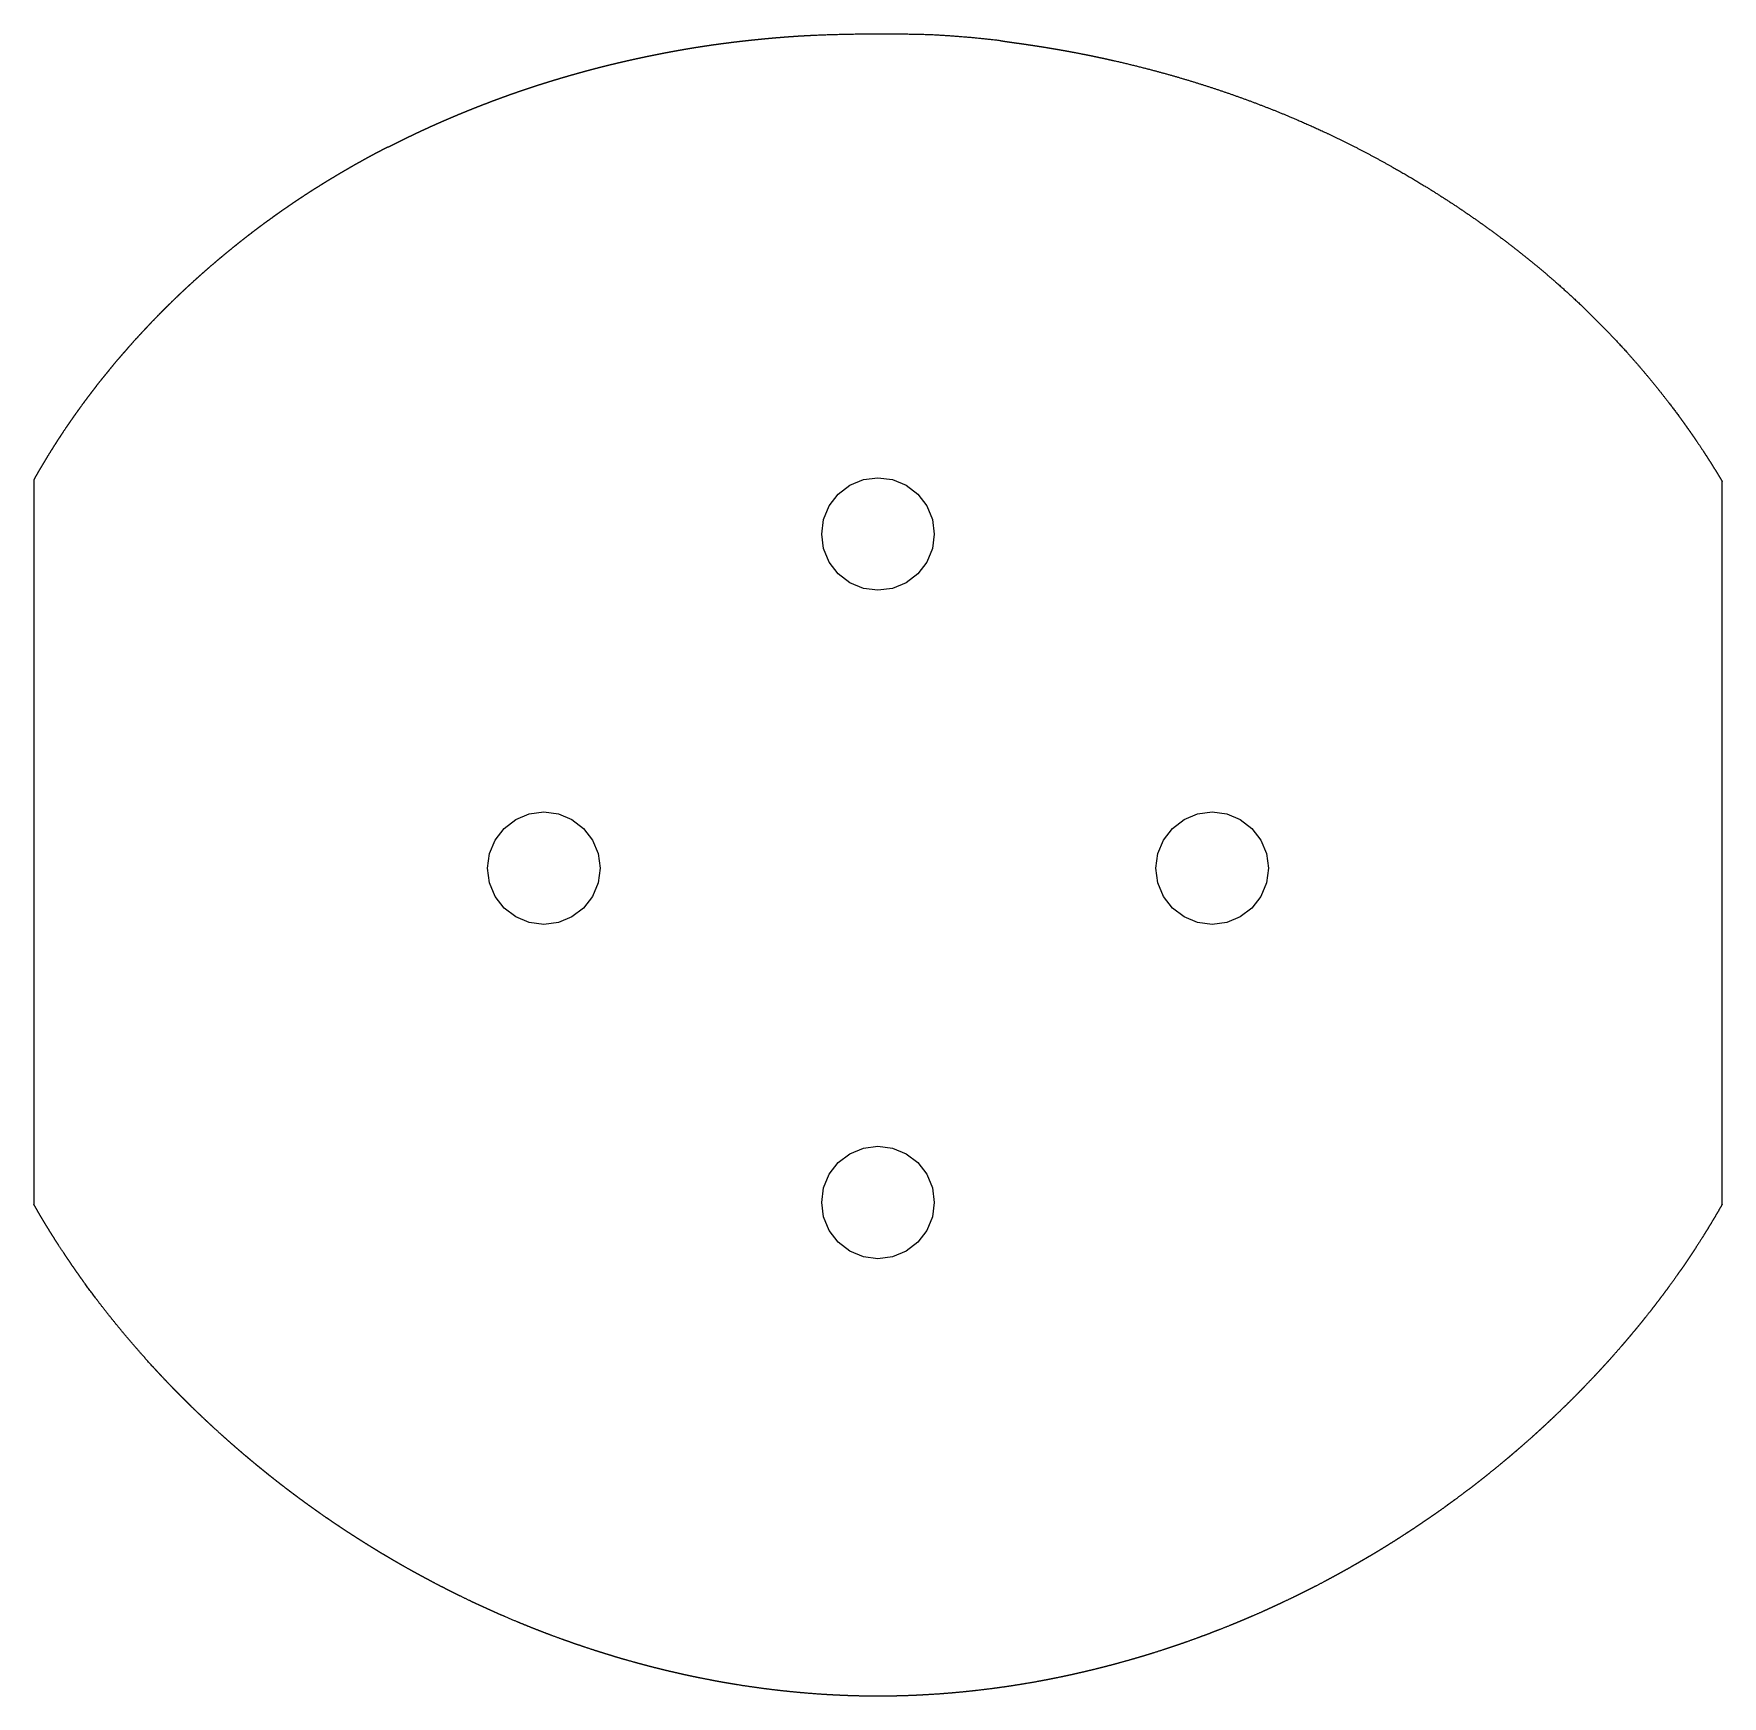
# Model space of a CAD drawing. Header units: millimetres. Extents: x 0 to 48, y 0 to 47.3.
import ezdxf

# ---------------------------------------------------------------- set-up
doc = ezdxf.new("R2010")
doc.units = ezdxf.units.MM

msp = doc.modelspace()

# ---------------------------------------------------------------- linework, layer by layer
for p, q in [((0, 34.579, 0), (0, 13.985, 0)), ((23.2, 34.423, 0), (23.586, 34.583, 0)), ((23.586, 34.583, 0), (24, 34.637, 0)), ((24, 34.637, 0), (24.414, 34.583, 0)), ((24.414, 34.583, 0), (24.8, 34.423, 0)), ((22.614, 33.837, 0), (22.869, 34.169, 0)), ((22.869, 34.169, 0), (23.2, 34.423, 0)), ((24.8, 34.423, 0), (25.131, 34.169, 0)), ((25.131, 34.169, 0), (25.386, 33.837, 0)), ((48, 13.985, 0), (48, 34.533, 0)), ((22.455, 33.451, 0), (22.614, 33.837, 0)), ((25.386, 33.837, 0), (25.545, 33.451, 0)), ((22.4, 33.037, 0), (22.455, 33.451, 0)), ((25.545, 33.451, 0), (25.6, 33.037, 0)), ((22.455, 32.623, 0), (22.4, 33.037, 0)), ((25.6, 33.037, 0), (25.545, 32.623, 0)), ((22.614, 32.237, 0), (22.455, 32.623, 0)), ((22.869, 31.906, 0), (22.614, 32.237, 0)), ((25.386, 32.237, 0), (25.131, 31.906, 0)), ((25.545, 32.623, 0), (25.386, 32.237, 0)), ((23.2, 31.652, 0), (22.869, 31.906, 0)), ((25.131, 31.906, 0), (24.8, 31.652, 0)), ((23.586, 31.492, 0), (23.2, 31.652, 0)), ((24, 31.437, 0), (23.586, 31.492, 0)), ((24.414, 31.492, 0), (24, 31.437, 0)), ((24.8, 31.652, 0), (24.414, 31.492, 0)), ((13.7, 24.923, 0), (14.086, 25.083, 0)), ((14.086, 25.083, 0), (14.5, 25.137, 0)), ((14.5, 25.137, 0), (14.914, 25.083, 0)), ((14.914, 25.083, 0), (15.3, 24.923, 0)), ((32.7, 24.923, 0), (33.086, 25.083, 0)), ((33.086, 25.083, 0), (33.5, 25.137, 0)), ((33.5, 25.137, 0), (33.914, 25.083, 0)), ((33.914, 25.083, 0), (34.3, 24.923, 0)), ((13.114, 24.337, 0), (13.369, 24.669, 0)), ((13.369, 24.669, 0), (13.7, 24.923, 0)), ((15.3, 24.923, 0), (15.631, 24.669, 0)), ((15.631, 24.669, 0), (15.886, 24.337, 0)), ((32.114, 24.337, 0), (32.369, 24.669, 0)), ((32.369, 24.669, 0), (32.7, 24.923, 0)), ((34.3, 24.923, 0), (34.631, 24.669, 0)), ((34.631, 24.669, 0), (34.886, 24.337, 0)), ((12.955, 23.951, 0), (13.114, 24.337, 0)), ((15.886, 24.337, 0), (16.045, 23.951, 0)), ((31.955, 23.951, 0), (32.114, 24.337, 0)), ((34.886, 24.337, 0), (35.045, 23.951, 0)), ((12.9, 23.537, 0), (12.955, 23.951, 0)), ((12.955, 23.123, 0), (12.9, 23.537, 0)), ((16.045, 23.951, 0), (16.1, 23.537, 0)), ((16.1, 23.537, 0), (16.045, 23.123, 0)), ((31.9, 23.537, 0), (31.955, 23.951, 0)), ((31.955, 23.123, 0), (31.9, 23.537, 0)), ((35.045, 23.951, 0), (35.1, 23.537, 0)), ((35.1, 23.537, 0), (35.045, 23.123, 0)), ((13.114, 22.737, 0), (12.955, 23.123, 0)), ((16.045, 23.123, 0), (15.886, 22.737, 0)), ((32.114, 22.737, 0), (31.955, 23.123, 0)), ((35.045, 23.123, 0), (34.886, 22.737, 0)), ((13.369, 22.406, 0), (13.114, 22.737, 0)), ((15.886, 22.737, 0), (15.631, 22.406, 0)), ((32.369, 22.406, 0), (32.114, 22.737, 0)), ((34.886, 22.737, 0), (34.631, 22.406, 0)), ((13.7, 22.152, 0), (13.369, 22.406, 0)), ((14.086, 21.992, 0), (13.7, 22.152, 0)), ((15.3, 22.152, 0), (14.914, 21.992, 0)), ((15.631, 22.406, 0), (15.3, 22.152, 0)), ((32.7, 22.152, 0), (32.369, 22.406, 0)), ((33.086, 21.992, 0), (32.7, 22.152, 0)), ((34.3, 22.152, 0), (33.914, 21.992, 0)), ((34.631, 22.406, 0), (34.3, 22.152, 0)), ((14.5, 21.937, 0), (14.086, 21.992, 0)), ((14.914, 21.992, 0), (14.5, 21.937, 0)), ((33.5, 21.937, 0), (33.086, 21.992, 0)), ((33.914, 21.992, 0), (33.5, 21.937, 0)), ((22.869, 15.169, 0), (23.2, 15.423, 0)), ((23.2, 15.423, 0), (23.586, 15.583, 0)), ((23.586, 15.583, 0), (24, 15.637, 0)), ((24, 15.637, 0), (24.414, 15.583, 0)), ((24.414, 15.583, 0), (24.8, 15.423, 0)), ((24.8, 15.423, 0), (25.131, 15.169, 0)), ((22.614, 14.837, 0), (22.869, 15.169, 0)), ((25.131, 15.169, 0), (25.386, 14.837, 0)), ((22.4, 14.037, 0), (22.455, 14.451, 0)), ((22.455, 14.451, 0), (22.614, 14.837, 0)), ((25.386, 14.837, 0), (25.545, 14.451, 0)), ((25.545, 14.451, 0), (25.6, 14.037, 0)), ((22.455, 13.623, 0), (22.4, 14.037, 0)), ((25.6, 14.037, 0), (25.545, 13.623, 0)), ((22.614, 13.237, 0), (22.455, 13.623, 0)), ((25.545, 13.623, 0), (25.386, 13.237, 0)), ((22.869, 12.906, 0), (22.614, 13.237, 0)), ((25.386, 13.237, 0), (25.131, 12.906, 0)), ((23.2, 12.652, 0), (22.869, 12.906, 0)), ((23.586, 12.492, 0), (23.2, 12.652, 0)), ((24, 12.437, 0), (23.586, 12.492, 0)), ((24.414, 12.492, 0), (24, 12.437, 0)), ((24.8, 12.652, 0), (24.414, 12.492, 0)), ((25.131, 12.906, 0), (24.8, 12.652, 0))]:
    msp.add_line(p, q)
for points, degree, knots in [([(15.97, 46.274, 0), (16.007, 46.283, 0), (16.043, 46.292, 0), (16.079, 46.302, 0), (16.115, 46.311, 0), (16.189, 46.329, 0), (16.226, 46.339, 0), (16.263, 46.348, 0), (16.3, 46.357, 0), (16.375, 46.375, 0), (16.413, 46.385, 0), (16.451, 46.394, 0), (16.489, 46.403, 0), (16.566, 46.421, 0), (16.604, 46.431, 0), (16.643, 46.44, 0), (16.682, 46.449, 0), (16.76, 46.467, 0), (16.799, 46.476, 0), (16.839, 46.485, 0), (16.878, 46.494, 0), (16.958, 46.512, 0), (16.998, 46.521, 0), (17.038, 46.53, 0), (17.079, 46.539, 0), (17.16, 46.556, 0), (17.2, 46.565, 0), (17.241, 46.574, 0), (17.282, 46.582, 0), (17.363, 46.6, 0), (17.405, 46.608, 0), (17.446, 46.617, 0), (17.487, 46.625, 0), (17.531, 46.635, 0), (17.535, 46.635, 0), (17.539, 46.636, 0), (17.543, 46.637, 0), (17.58, 46.645, 0), (17.614, 46.652, 0), (17.648, 46.658, 0), (17.682, 46.665, 0), (17.749, 46.679, 0), (17.783, 46.685, 0), (17.817, 46.692, 0), (17.851, 46.698, 0), (17.919, 46.712, 0), (17.953, 46.718, 0), (17.987, 46.725, 0), (18.021, 46.731, 0), (18.089, 46.744, 0), (18.123, 46.75, 0), (18.157, 46.757, 0), (18.191, 46.763, 0), (18.26, 46.775, 0), (18.294, 46.781, 0), (18.328, 46.787, 0), (18.362, 46.794, 0), (18.431, 46.806, 0), (18.465, 46.812, 0), (18.499, 46.817, 0), (18.533, 46.823, 0), (18.601, 46.835, 0), (18.635, 46.841, 0), (18.669, 46.846, 0), (18.703, 46.852, 0), (18.771, 46.863, 0), (18.805, 46.869, 0), (18.839, 46.874, 0), (18.873, 46.879, 0), (18.954, 46.892, 0), (19, 46.899, 0), (19.047, 46.906, 0), (19.093, 46.913, 0), (19.186, 46.927, 0), (19.232, 46.934, 0), (19.278, 46.94, 0), (19.324, 46.947, 0), (19.415, 46.96, 0), (19.461, 46.966, 0), (19.506, 46.972, 0), (19.551, 46.978, 0), (19.642, 46.99, 0), (19.686, 46.996, 0), (19.731, 47.002, 0), (19.776, 47.007, 0), (19.824, 47.013, 0), (19.827, 47.014, 0), (19.831, 47.014, 0), (19.834, 47.015, 0), (19.891, 47.022, 0), (19.945, 47.028, 0), (19.999, 47.035, 0), (20.053, 47.041, 0), (20.159, 47.053, 0), (20.211, 47.059, 0), (20.264, 47.065, 0), (20.316, 47.071, 0), (20.419, 47.082, 0), (20.47, 47.087, 0), (20.521, 47.092, 0), (20.571, 47.098, 0), (20.671, 47.107, 0), (20.72, 47.112, 0), (20.768, 47.117, 0), (20.817, 47.121, 0), (20.913, 47.13, 0), (20.959, 47.134, 0), (21.006, 47.139, 0), (21.052, 47.143, 0), (21.143, 47.15, 0), (21.187, 47.154, 0), (21.231, 47.158, 0), (21.275, 47.161, 0), (21.361, 47.168, 0), (21.403, 47.171, 0), (21.444, 47.174, 0), (21.485, 47.177, 0), (21.565, 47.183, 0), (21.604, 47.185, 0), (21.643, 47.188, 0), (21.681, 47.19, 0), (21.746, 47.195, 0), (21.772, 47.196, 0), (21.798, 47.198, 0), (21.823, 47.199, 0), (21.874, 47.202, 0), (21.898, 47.204, 0), (21.922, 47.205, 0), (21.946, 47.206, 0), (21.993, 47.209, 0), (22.015, 47.21, 0), (22.038, 47.211, 0), (22.06, 47.212, 0), (22.101, 47.214, 0), (22.119, 47.215, 0), (22.138, 47.216, 0), (22.157, 47.217, 0), (22.177, 47.217, 0), (22.179, 47.218, 0), (22.181, 47.218, 0), (22.183, 47.218, 0), (22.185, 47.218, 0)], 5, [0, 0, 0, 0, 0, 0, 0.029671, 0.029671, 0.029671, 0.029671, 0.059986, 0.059986, 0.059986, 0.059986, 0.090974, 0.090974, 0.090974, 0.090974, 0.122455, 0.122455, 0.122455, 0.122455, 0.154574, 0.154574, 0.154574, 0.154574, 0.187155, 0.187155, 0.187155, 0.187155, 0.220124, 0.220124, 0.220124, 0.220124, 0.253299, 0.253299, 0.253299, 0.253299, 0.25637, 0.25637, 0.25637, 0.25637, 0.283632, 0.283632, 0.283632, 0.283632, 0.310902, 0.310902, 0.310902, 0.310902, 0.338369, 0.338369, 0.338369, 0.338369, 0.365767, 0.365767, 0.365767, 0.365767, 0.393288, 0.393288, 0.393288, 0.393288, 0.420665, 0.420665, 0.420665, 0.420665, 0.447974, 0.447974, 0.447974, 0.447974, 0.47518, 0.47518, 0.47518, 0.47518, 0.512434, 0.512434, 0.512434, 0.512434, 0.549212, 0.549212, 0.549212, 0.549212, 0.58553, 0.58553, 0.58553, 0.58553, 0.621292, 0.621292, 0.621292, 0.621292, 0.623892, 0.623892, 0.623892, 0.623892, 0.666886, 0.666886, 0.666886, 0.666886, 0.7087, 0.7087, 0.7087, 0.7087, 0.749153, 0.749153, 0.749153, 0.749153, 0.788064, 0.788064, 0.788064, 0.788064, 0.82525, 0.82525, 0.82525, 0.82525, 0.860533, 0.860533, 0.860533, 0.860533, 0.893731, 0.893731, 0.893731, 0.893731, 0.924666, 0.924666, 0.924666, 0.924666, 0.945549, 0.945549, 0.945549, 0.945549, 0.965089, 0.965089, 0.965089, 0.965089, 0.983223, 0.983223, 0.983223, 0.983223, 0.998352, 0.998352, 0.998352, 0.998352, 1, 1, 1, 1, 1, 1]), ([(27.461, 47.071, 0), (27.46, 47.071, 0), (27.46, 47.071, 0), (27.46, 47.071, 0), (27.46, 47.071, 0), (27.46, 47.07, 0), (27.46, 47.07, 0), (27.46, 47.07, 0), (27.461, 47.069, 0), (27.463, 47.068, 0), (27.464, 47.068, 0), (27.466, 47.067, 0), (27.468, 47.066, 0), (27.471, 47.066, 0), (27.474, 47.065, 0), (27.481, 47.063, 0), (27.484, 47.063, 0), (27.487, 47.062, 0), (27.491, 47.061, 0), (27.495, 47.061, 0), (27.499, 47.06, 0), (27.504, 47.059, 0), (27.514, 47.057, 0), (27.519, 47.057, 0), (27.524, 47.056, 0), (27.529, 47.055, 0), (27.535, 47.054, 0), (27.541, 47.053, 0), (27.548, 47.052, 0), (27.568, 47.049, 0), (27.582, 47.047, 0), (27.596, 47.044, 0), (27.61, 47.042, 0), (27.624, 47.04, 0), (27.638, 47.038, 0), (27.652, 47.036, 0), (27.694, 47.03, 0), (27.722, 47.026, 0), (27.75, 47.022, 0), (27.778, 47.018, 0), (27.806, 47.014, 0), (27.835, 47.01, 0), (27.863, 47.006, 0), (27.932, 46.996, 0), (27.974, 46.991, 0), (28.015, 46.985, 0), (28.057, 46.979, 0), (28.098, 46.973, 0), (28.14, 46.967, 0), (28.181, 46.961, 0), (28.307, 46.942, 0), (28.392, 46.93, 0), (28.476, 46.917, 0), (28.561, 46.904, 0), (28.645, 46.89, 0), (28.73, 46.877, 0), (28.814, 46.863, 0), (29.01, 46.831, 0), (29.121, 46.812, 0), (29.232, 46.792, 0), (29.343, 46.772, 0), (29.453, 46.752, 0), (29.564, 46.731, 0), (29.675, 46.71, 0), (29.933, 46.66, 0), (30.08, 46.63, 0), (30.228, 46.599, 0), (30.375, 46.568, 0), (30.522, 46.536, 0), (30.669, 46.503, 0), (30.816, 46.469, 0), (31.677, 46.266, 0), (32.387, 46.079, 0), (33.092, 45.872, 0), (33.791, 45.647, 0), (34.484, 45.402, 0), (35.169, 45.137, 0), (35.846, 44.852, 0), (36.826, 44.403, 0), (37.136, 44.256, 0), (37.444, 44.104, 0), (37.75, 43.948, 0), (38.053, 43.788, 0), (38.355, 43.623, 0), (38.654, 43.455, 0), (39.618, 42.895, 0), (40.273, 42.488, 0), (40.916, 42.06, 0), (41.546, 41.612, 0), (42.161, 41.145, 0), (42.76, 40.658, 0), (43.342, 40.15, 0), (44.06, 39.473, 0), (44.215, 39.325, 0), (44.368, 39.174, 0), (44.52, 39.022, 0), (44.67, 38.869, 0), (44.819, 38.714, 0), (44.966, 38.557, 0), (45.317, 38.175, 0), (45.521, 37.947, 0), (45.721, 37.717, 0), (45.917, 37.484, 0), (46.111, 37.248, 0), (46.3, 37.009, 0), (46.487, 36.767, 0), (46.761, 36.4, 0), (46.851, 36.277, 0), (46.941, 36.153, 0), (47.03, 36.028, 0), (47.118, 35.903, 0), (47.205, 35.777, 0), (47.291, 35.65, 0), (47.457, 35.401, 0), (47.537, 35.279, 0), (47.616, 35.156, 0), (47.695, 35.033, 0), (47.773, 34.909, 0), (47.849, 34.784, 0), (47.925, 34.659, 0), (48, 34.533, 0)], 8, [0, 0, 0, 0, 0, 0, 0, 0, 0, 0.002443, 0.002443, 0.002443, 0.002443, 0.002443, 0.002443, 0.002443, 0.005059, 0.005059, 0.005059, 0.005059, 0.005059, 0.005059, 0.005059, 0.007239, 0.007239, 0.007239, 0.007239, 0.007239, 0.007239, 0.007239, 0.00942, 0.00942, 0.00942, 0.00942, 0.00942, 0.00942, 0.00942, 0.01395, 0.01395, 0.01395, 0.01395, 0.01395, 0.01395, 0.01395, 0.023096, 0.023096, 0.023096, 0.023096, 0.023096, 0.023096, 0.023096, 0.036501, 0.036501, 0.036501, 0.036501, 0.036501, 0.036501, 0.036501, 0.063857, 0.063857, 0.063857, 0.063857, 0.063857, 0.063857, 0.063857, 0.099855, 0.099855, 0.099855, 0.099855, 0.099855, 0.099855, 0.099855, 0.147934, 0.147934, 0.147934, 0.147934, 0.147934, 0.147934, 0.147934, 0.382436, 0.382436, 0.382436, 0.382436, 0.382436, 0.382436, 0.382436, 0.492032, 0.492032, 0.492032, 0.492032, 0.492032, 0.492032, 0.492032, 0.738453, 0.738453, 0.738453, 0.738453, 0.738453, 0.738453, 0.738453, 0.807012, 0.807012, 0.807012, 0.807012, 0.807012, 0.807012, 0.807012, 0.904404, 0.904404, 0.904404, 0.904404, 0.904404, 0.904404, 0.904404, 0.953271, 0.953271, 0.953271, 0.953271, 0.953271, 0.953271, 0.953271, 1, 1, 1, 1, 1, 1, 1, 1, 1]), ([(10.094, 44.046, 0), (10.094, 44.046, 0), (10.094, 44.046, 0), (10.095, 44.047, 0), (10.096, 44.047, 0), (10.098, 44.048, 0), (10.099, 44.049, 0), (10.101, 44.05, 0), (10.102, 44.05, 0), (10.106, 44.053, 0), (10.109, 44.054, 0), (10.113, 44.056, 0), (10.116, 44.058, 0), (10.125, 44.062, 0), (10.13, 44.065, 0), (10.135, 44.067, 0), (10.14, 44.07, 0), (10.153, 44.077, 0), (10.161, 44.081, 0), (10.169, 44.085, 0), (10.177, 44.089, 0), (10.196, 44.099, 0), (10.207, 44.104, 0), (10.217, 44.11, 0), (10.228, 44.115, 0), (10.252, 44.128, 0), (10.265, 44.134, 0), (10.278, 44.141, 0), (10.291, 44.147, 0), (10.327, 44.165, 0), (10.35, 44.177, 0), (10.373, 44.188, 0), (10.396, 44.2, 0), (10.446, 44.225, 0), (10.473, 44.238, 0), (10.5, 44.251, 0), (10.527, 44.265, 0), (10.581, 44.291, 0), (10.608, 44.304, 0), (10.635, 44.317, 0), (10.661, 44.33, 0), (10.717, 44.357, 0), (10.747, 44.371, 0), (10.776, 44.385, 0), (10.806, 44.399, 0), (10.867, 44.428, 0), (10.899, 44.444, 0), (10.932, 44.459, 0), (10.964, 44.474, 0), (11.03, 44.505, 0), (11.065, 44.521, 0), (11.1, 44.537, 0), (11.134, 44.553, 0), (11.205, 44.585, 0), (11.241, 44.601, 0), (11.276, 44.618, 0), (11.312, 44.634, 0), (11.386, 44.667, 0), (11.424, 44.684, 0), (11.462, 44.701, 0), (11.5, 44.718, 0), (11.578, 44.752, 0), (11.617, 44.769, 0), (11.657, 44.787, 0), (11.697, 44.804, 0), (11.778, 44.839, 0), (11.819, 44.856, 0), (11.86, 44.874, 0), (11.902, 44.892, 0), (11.986, 44.927, 0), (12.029, 44.945, 0), (12.072, 44.963, 0), (12.115, 44.981, 0), (12.202, 45.017, 0), (12.246, 45.035, 0), (12.29, 45.053, 0), (12.334, 45.071, 0), (12.424, 45.107, 0), (12.469, 45.125, 0), (12.515, 45.143, 0), (12.56, 45.161, 0), (12.651, 45.197, 0), (12.697, 45.215, 0), (12.743, 45.233, 0), (12.789, 45.25, 0), (12.889, 45.289, 0), (12.943, 45.309, 0), (12.996, 45.33, 0), (13.05, 45.35, 0), (13.156, 45.39, 0), (13.209, 45.409, 0), (13.261, 45.428, 0), (13.314, 45.448, 0), (13.419, 45.486, 0), (13.472, 45.505, 0), (13.525, 45.524, 0), (13.578, 45.543, 0), (13.684, 45.58, 0), (13.737, 45.599, 0), (13.79, 45.617, 0), (13.843, 45.635, 0), (13.936, 45.667, 0), (13.976, 45.68, 0), (14.016, 45.694, 0), (14.056, 45.707, 0), (14.136, 45.734, 0), (14.175, 45.747, 0), (14.215, 45.76, 0), (14.255, 45.772, 0), (14.334, 45.798, 0), (14.373, 45.811, 0), (14.412, 45.823, 0), (14.451, 45.836, 0), (14.53, 45.86, 0), (14.568, 45.872, 0), (14.607, 45.884, 0), (14.646, 45.896, 0), (14.72, 45.919, 0), (14.756, 45.93, 0), (14.792, 45.941, 0), (14.828, 45.952, 0), (14.898, 45.973, 0), (14.932, 45.983, 0), (14.966, 45.994, 0), (15, 46.004, 0), (15.068, 46.024, 0), (15.102, 46.033, 0), (15.135, 46.043, 0), (15.169, 46.053, 0), (15.235, 46.072, 0), (15.268, 46.081, 0), (15.3, 46.091, 0), (15.333, 46.1, 0), (15.398, 46.118, 0), (15.429, 46.127, 0), (15.461, 46.136, 0), (15.493, 46.145, 0), (15.556, 46.162, 0), (15.586, 46.171, 0), (15.617, 46.179, 0), (15.648, 46.188, 0), (15.708, 46.204, 0), (15.738, 46.212, 0), (15.768, 46.22, 0), (15.797, 46.228, 0), (15.852, 46.243, 0), (15.877, 46.249, 0), (15.903, 46.256, 0), (15.928, 46.262, 0), (15.957, 46.27, 0), (15.96, 46.271, 0), (15.964, 46.272, 0), (15.968, 46.273, 0), (15.971, 46.274, 0)], 5, [0, 0, 0, 0, 0, 0, 0.002721, 0.002721, 0.002721, 0.002721, 0.004969, 0.004969, 0.004969, 0.004969, 0.009066, 0.009066, 0.009066, 0.009066, 0.014556, 0.014556, 0.014556, 0.014556, 0.022521, 0.022521, 0.022521, 0.022521, 0.032731, 0.032731, 0.032731, 0.032731, 0.044757, 0.044757, 0.044757, 0.044757, 0.065466, 0.065466, 0.065466, 0.065466, 0.089788, 0.089788, 0.089788, 0.089788, 0.113378, 0.113378, 0.113378, 0.113378, 0.139302, 0.139302, 0.139302, 0.139302, 0.167398, 0.167398, 0.167398, 0.167398, 0.197503, 0.197503, 0.197503, 0.197503, 0.228606, 0.228606, 0.228606, 0.228606, 0.261304, 0.261304, 0.261304, 0.261304, 0.295446, 0.295446, 0.295446, 0.295446, 0.330756, 0.330756, 0.330756, 0.330756, 0.367309, 0.367309, 0.367309, 0.367309, 0.404825, 0.404825, 0.404825, 0.404825, 0.443141, 0.443141, 0.443141, 0.443141, 0.481964, 0.481964, 0.481964, 0.481964, 0.527032, 0.527032, 0.527032, 0.527032, 0.571023, 0.571023, 0.571023, 0.571023, 0.615145, 0.615145, 0.615145, 0.615145, 0.659178, 0.659178, 0.659178, 0.659178, 0.69234, 0.69234, 0.69234, 0.69234, 0.725097, 0.725097, 0.725097, 0.725097, 0.757485, 0.757485, 0.757485, 0.757485, 0.789406, 0.789406, 0.789406, 0.789406, 0.81879, 0.81879, 0.81879, 0.81879, 0.846873, 0.846873, 0.846873, 0.846873, 0.874334, 0.874334, 0.874334, 0.874334, 0.901099, 0.901099, 0.901099, 0.901099, 0.927093, 0.927093, 0.927093, 0.927093, 0.952241, 0.952241, 0.952241, 0.952241, 0.97647, 0.97647, 0.97647, 0.97647, 0.99703, 0.99703, 0.99703, 0.99703, 1, 1, 1, 1, 1, 1]), ([(10.076, 44.037, 0), (10.075, 44.036, 0), (10.074, 44.036, 0), (10.073, 44.036, 0), (10.072, 44.035, 0), (10.072, 44.035, 0), (10.071, 44.035, 0), (10.07, 44.034, 0), (10.069, 44.034, 0), (10.068, 44.033, 0), (10.068, 44.033, 0), (10.067, 44.033, 0), (10.066, 44.033, 0), (10.066, 44.032, 0), (10.065, 44.032, 0), (10.061, 44.03, 0), (10.057, 44.029, 0), (10.054, 44.027, 0), (10.05, 44.025, 0), (10.046, 44.024, 0), (10.043, 44.022, 0), (10.039, 44.02, 0), (10.031, 44.016, 0), (10.026, 44.014, 0), (10.021, 44.011, 0), (10.016, 44.009, 0), (10.012, 44.007, 0), (10.007, 44.004, 0), (10.002, 44.002, 0), (9.991, 43.996, 0), (9.985, 43.993, 0), (9.979, 43.99, 0), (9.972, 43.987, 0), (9.966, 43.983, 0), (9.96, 43.98, 0), (9.953, 43.977, 0), (9.935, 43.968, 0), (9.924, 43.962, 0), (9.912, 43.956, 0), (9.901, 43.95, 0), (9.889, 43.944, 0), (9.878, 43.938, 0), (9.866, 43.932, 0), (9.83, 43.913, 0), (9.806, 43.901, 0), (9.781, 43.888, 0), (9.756, 43.875, 0), (9.732, 43.862, 0), (9.707, 43.849, 0), (9.683, 43.836, 0), (9.653, 43.82, 0), (9.648, 43.817, 0), (9.642, 43.814, 0), (9.637, 43.811, 0), (9.632, 43.809, 0), (9.627, 43.806, 0), (9.621, 43.803, 0), (9.572, 43.777, 0), (9.528, 43.753, 0), (9.484, 43.729, 0), (9.44, 43.705, 0), (9.396, 43.681, 0), (9.353, 43.657, 0), (9.309, 43.632, 0), (9.22, 43.583, 0), (9.174, 43.557, 0), (9.129, 43.531, 0), (9.084, 43.506, 0), (9.038, 43.48, 0), (8.993, 43.454, 0), (8.948, 43.428, 0), (8.851, 43.372, 0), (8.8, 43.342, 0), (8.749, 43.312, 0), (8.697, 43.282, 0), (8.646, 43.251, 0), (8.595, 43.221, 0), (8.544, 43.19, 0), (8.441, 43.128, 0), (8.388, 43.096, 0), (8.336, 43.065, 0), (8.284, 43.033, 0), (8.232, 43, 0), (8.18, 42.968, 0), (8.128, 42.936, 0), (8.023, 42.87, 0), (7.97, 42.837, 0), (7.918, 42.803, 0), (7.865, 42.77, 0), (7.812, 42.736, 0), (7.76, 42.702, 0), (7.708, 42.668, 0), (7.603, 42.599, 0), (7.55, 42.564, 0), (7.498, 42.529, 0), (7.446, 42.494, 0), (7.393, 42.459, 0), (7.341, 42.424, 0), (7.289, 42.388, 0), (7.17, 42.307, 0), (7.103, 42.26, 0), (7.036, 42.214, 0), (6.97, 42.167, 0), (6.903, 42.12, 0), (6.837, 42.073, 0), (6.771, 42.025, 0), (6.639, 41.929, 0), (6.572, 41.881, 0), (6.506, 41.832, 0), (6.44, 41.783, 0), (6.374, 41.734, 0), (6.309, 41.685, 0), (6.244, 41.635, 0), (6.107, 41.531, 0), (6.037, 41.476, 0), (5.966, 41.421, 0), (5.896, 41.366, 0), (5.826, 41.31, 0), (5.756, 41.254, 0), (5.686, 41.198, 0), (5.547, 41.085, 0), (5.477, 41.028, 0), (5.408, 40.971, 0), (5.339, 40.913, 0), (5.27, 40.856, 0), (5.201, 40.798, 0), (5.132, 40.739, 0), (4.991, 40.618, 0), (4.919, 40.555, 0), (4.847, 40.492, 0), (4.775, 40.429, 0), (4.703, 40.365, 0), (4.632, 40.301, 0), (4.561, 40.236, 0), (4.42, 40.108, 0), (4.35, 40.044, 0), (4.281, 39.979, 0), (4.211, 39.914, 0), (4.143, 39.849, 0), (4.074, 39.784, 0), (4.006, 39.718, 0), (3.867, 39.583, 0), (3.797, 39.514, 0), (3.727, 39.445, 0), (3.658, 39.375, 0), (3.589, 39.305, 0), (3.52, 39.235, 0), (3.451, 39.164, 0), (3.315, 39.022, 0), (3.247, 38.951, 0), (3.179, 38.879, 0), (3.112, 38.807, 0), (3.045, 38.735, 0), (2.978, 38.662, 0), (2.912, 38.589, 0), (2.779, 38.442, 0), (2.713, 38.368, 0), (2.648, 38.294, 0), (2.583, 38.22, 0), (2.518, 38.145, 0), (2.454, 38.07, 0), (2.389, 37.994, 0), (2.262, 37.843, 0), (2.198, 37.767, 0), (2.135, 37.69, 0), (2.072, 37.613, 0), (2.01, 37.536, 0), (1.948, 37.459, 0), (1.886, 37.381, 0), (1.764, 37.226, 0), (1.704, 37.148, 0), (1.644, 37.07, 0), (1.584, 36.992, 0), (1.525, 36.913, 0), (1.466, 36.834, 0), (1.407, 36.755, 0), (1.291, 36.595, 0), (1.232, 36.514, 0), (1.175, 36.434, 0), (1.117, 36.352, 0), (1.06, 36.271, 0), (1.004, 36.189, 0), (0.948, 36.107, 0), (0.833, 35.936, 0), (0.774, 35.848, 0), (0.716, 35.759, 0), (0.658, 35.67, 0), (0.601, 35.581, 0), (0.544, 35.491, 0), (0.488, 35.401, 0), (0.381, 35.227, 0), (0.329, 35.144, 0), (0.279, 35.059, 0), (0.228, 34.975, 0), (0.178, 34.89, 0), (0.129, 34.805, 0), (0.08, 34.72, 0), (0.027, 34.628, 0), (0.024, 34.621, 0), (0.02, 34.614, 0), (0.016, 34.607, 0), (0.012, 34.6, 0), (0.008, 34.593, 0), (0.004, 34.586, 0), (0, 34.579, 0)], 8, [0, 0, 0, 0, 0, 0, 0, 0, 0, 0.000539, 0.000539, 0.000539, 0.000539, 0.000539, 0.000539, 0.000539, 0.000968, 0.000968, 0.000968, 0.000968, 0.000968, 0.000968, 0.000968, 0.003367, 0.003367, 0.003367, 0.003367, 0.003367, 0.003367, 0.003367, 0.006412, 0.006412, 0.006412, 0.006412, 0.006412, 0.006412, 0.006412, 0.010477, 0.010477, 0.010477, 0.010477, 0.010477, 0.010477, 0.010477, 0.017887, 0.017887, 0.017887, 0.017887, 0.017887, 0.017887, 0.017887, 0.033741, 0.033741, 0.033741, 0.033741, 0.033741, 0.033741, 0.033741, 0.037164, 0.037164, 0.037164, 0.037164, 0.037164, 0.037164, 0.037164, 0.065704, 0.065704, 0.065704, 0.065704, 0.065704, 0.065704, 0.065704, 0.095464, 0.095464, 0.095464, 0.095464, 0.095464, 0.095464, 0.095464, 0.129424, 0.129424, 0.129424, 0.129424, 0.129424, 0.129424, 0.129424, 0.164357, 0.164357, 0.164357, 0.164357, 0.164357, 0.164357, 0.164357, 0.199986, 0.199986, 0.199986, 0.199986, 0.199986, 0.199986, 0.199986, 0.235934, 0.235934, 0.235934, 0.235934, 0.235934, 0.235934, 0.235934, 0.28238, 0.28238, 0.28238, 0.28238, 0.28238, 0.28238, 0.28238, 0.329235, 0.329235, 0.329235, 0.329235, 0.329235, 0.329235, 0.329235, 0.380252, 0.380252, 0.380252, 0.380252, 0.380252, 0.380252, 0.380252, 0.431621, 0.431621, 0.431621, 0.431621, 0.431621, 0.431621, 0.431621, 0.486343, 0.486343, 0.486343, 0.486343, 0.486343, 0.486343, 0.486343, 0.540437, 0.540437, 0.540437, 0.540437, 0.540437, 0.540437, 0.540437, 0.596562, 0.596562, 0.596562, 0.596562, 0.596562, 0.596562, 0.596562, 0.652873, 0.652873, 0.652873, 0.652873, 0.652873, 0.652873, 0.652873, 0.709334, 0.709334, 0.709334, 0.709334, 0.709334, 0.709334, 0.709334, 0.765915, 0.765915, 0.765915, 0.765915, 0.765915, 0.765915, 0.765915, 0.822109, 0.822109, 0.822109, 0.822109, 0.822109, 0.822109, 0.822109, 0.878852, 0.878852, 0.878852, 0.878852, 0.878852, 0.878852, 0.878852, 0.939394, 0.939394, 0.939394, 0.939394, 0.939394, 0.939394, 0.939394, 0.995458, 0.995458, 0.995458, 0.995458, 0.995458, 0.995458, 0.995458, 1, 1, 1, 1, 1, 1, 1, 1, 1]), ([(10.076, 44.037, 0), (10.076, 44.037, 0), (10.076, 44.037, 0), (10.076, 44.037, 0), (10.076, 44.037, 0), (10.076, 44.037, 0), (10.076, 44.037, 0), (10.076, 44.037, 0), (10.076, 44.037, 0), (10.076, 44.037, 0), (10.076, 44.037, 0), (10.076, 44.037, 0), (10.076, 44.037, 0), (10.076, 44.037, 0), (10.076, 44.037, 0), (10.076, 44.037, 0), (10.076, 44.037, 0), (10.076, 44.037, 0), (10.076, 44.037, 0), (10.076, 44.037, 0), (10.076, 44.037, 0), (10.076, 44.037, 0), (10.076, 44.037, 0), (10.076, 44.037, 0), (10.076, 44.037, 0), (10.076, 44.037, 0), (10.076, 44.037, 0), (10.076, 44.037, 0), (10.076, 44.037, 0), (10.076, 44.037, 0), (10.076, 44.037, 0), (10.076, 44.037, 0), (10.076, 44.037, 0), (10.076, 44.037, 0), (10.076, 44.037, 0), (10.076, 44.037, 0), (10.076, 44.037, 0), (10.076, 44.037, 0), (10.076, 44.037, 0), (10.076, 44.037, 0), (10.076, 44.037, 0), (10.076, 44.037, 0), (10.076, 44.037, 0), (10.076, 44.037, 0), (10.076, 44.037, 0), (10.076, 44.037, 0), (10.076, 44.037, 0), (10.076, 44.037, 0), (10.076, 44.037, 0), (10.076, 44.037, 0), (10.076, 44.037, 0), (10.076, 44.037, 0), (10.076, 44.037, 0), (10.076, 44.037, 0), (10.076, 44.037, 0), (10.077, 44.037, 0), (10.077, 44.037, 0), (10.077, 44.037, 0), (10.077, 44.037, 0), (10.077, 44.037, 0), (10.077, 44.037, 0), (10.077, 44.037, 0), (10.077, 44.037, 0), (10.077, 44.037, 0), (10.077, 44.037, 0), (10.077, 44.037, 0), (10.077, 44.037, 0), (10.077, 44.037, 0), (10.077, 44.037, 0), (10.077, 44.037, 0), (10.077, 44.037, 0), (10.077, 44.037, 0), (10.077, 44.037, 0), (10.077, 44.037, 0), (10.077, 44.037, 0), (10.077, 44.037, 0), (10.077, 44.037, 0), (10.077, 44.037, 0), (10.077, 44.037, 0), (10.077, 44.037, 0), (10.077, 44.037, 0), (10.077, 44.037, 0), (10.077, 44.037, 0), (10.077, 44.037, 0), (10.077, 44.037, 0), (10.077, 44.037, 0), (10.077, 44.037, 0), (10.077, 44.037, 0), (10.077, 44.037, 0), (10.077, 44.037, 0), (10.077, 44.037, 0), (10.077, 44.037, 0), (10.077, 44.037, 0), (10.077, 44.037, 0), (10.077, 44.037, 0), (10.077, 44.037, 0), (10.077, 44.037, 0), (10.077, 44.037, 0), (10.077, 44.037, 0), (10.077, 44.037, 0), (10.077, 44.037, 0), (10.077, 44.037, 0), (10.077, 44.037, 0), (10.077, 44.037, 0), (10.077, 44.037, 0), (10.077, 44.037, 0), (10.077, 44.038, 0), (10.077, 44.038, 0), (10.077, 44.038, 0), (10.077, 44.038, 0), (10.077, 44.038, 0), (10.077, 44.038, 0), (10.077, 44.038, 0), (10.078, 44.038, 0), (10.078, 44.038, 0), (10.078, 44.038, 0), (10.078, 44.038, 0), (10.078, 44.038, 0), (10.078, 44.038, 0), (10.078, 44.038, 0), (10.078, 44.038, 0), (10.078, 44.038, 0), (10.078, 44.038, 0), (10.078, 44.038, 0), (10.078, 44.038, 0), (10.078, 44.038, 0), (10.078, 44.038, 0), (10.078, 44.038, 0), (10.078, 44.038, 0), (10.078, 44.038, 0), (10.078, 44.038, 0), (10.078, 44.038, 0), (10.078, 44.038, 0), (10.078, 44.038, 0), (10.078, 44.038, 0), (10.078, 44.038, 0), (10.078, 44.038, 0), (10.078, 44.038, 0), (10.078, 44.038, 0), (10.078, 44.038, 0), (10.078, 44.038, 0), (10.078, 44.038, 0), (10.078, 44.038, 0), (10.078, 44.038, 0), (10.078, 44.038, 0), (10.078, 44.038, 0), (10.078, 44.038, 0), (10.078, 44.038, 0), (10.078, 44.038, 0), (10.078, 44.038, 0), (10.078, 44.038, 0), (10.078, 44.038, 0), (10.078, 44.038, 0), (10.078, 44.038, 0), (10.078, 44.038, 0), (10.078, 44.038, 0), (10.078, 44.038, 0), (10.078, 44.038, 0), (10.078, 44.038, 0), (10.078, 44.038, 0), (10.078, 44.038, 0), (10.078, 44.038, 0), (10.078, 44.038, 0), (10.078, 44.038, 0), (10.078, 44.038, 0), (10.078, 44.038, 0), (10.078, 44.038, 0), (10.078, 44.038, 0), (10.078, 44.038, 0), (10.078, 44.038, 0), (10.079, 44.038, 0), (10.079, 44.038, 0), (10.079, 44.038, 0), (10.079, 44.038, 0), (10.079, 44.038, 0), (10.079, 44.038, 0), (10.079, 44.038, 0), (10.079, 44.038, 0), (10.079, 44.038, 0), (10.079, 44.038, 0), (10.079, 44.038, 0), (10.079, 44.038, 0), (10.079, 44.038, 0), (10.079, 44.038, 0), (10.079, 44.038, 0), (10.079, 44.038, 0), (10.079, 44.038, 0), (10.079, 44.038, 0), (10.079, 44.038, 0), (10.079, 44.038, 0), (10.079, 44.038, 0), (10.079, 44.038, 0), (10.079, 44.038, 0), (10.079, 44.038, 0), (10.079, 44.038, 0), (10.079, 44.038, 0), (10.079, 44.038, 0), (10.079, 44.038, 0), (10.079, 44.038, 0), (10.079, 44.038, 0), (10.079, 44.038, 0), (10.079, 44.038, 0), (10.079, 44.038, 0), (10.079, 44.038, 0), (10.079, 44.038, 0), (10.079, 44.038, 0), (10.079, 44.038, 0), (10.079, 44.038, 0), (10.079, 44.038, 0), (10.079, 44.038, 0), (10.079, 44.038, 0), (10.079, 44.038, 0), (10.079, 44.038, 0), (10.079, 44.038, 0), (10.079, 44.038, 0), (10.079, 44.038, 0), (10.079, 44.038, 0), (10.079, 44.038, 0), (10.079, 44.038, 0), (10.079, 44.038, 0), (10.079, 44.039, 0), (10.079, 44.039, 0), (10.079, 44.039, 0), (10.079, 44.039, 0), (10.079, 44.039, 0), (10.079, 44.039, 0), (10.079, 44.039, 0), (10.079, 44.039, 0), (10.079, 44.039, 0), (10.08, 44.039, 0), (10.08, 44.039, 0), (10.08, 44.039, 0), (10.08, 44.039, 0), (10.08, 44.039, 0), (10.08, 44.039, 0), (10.08, 44.039, 0), (10.08, 44.039, 0), (10.08, 44.039, 0), (10.08, 44.039, 0), (10.08, 44.039, 0), (10.08, 44.039, 0), (10.08, 44.039, 0), (10.08, 44.039, 0), (10.08, 44.039, 0), (10.08, 44.039, 0), (10.08, 44.039, 0), (10.08, 44.039, 0), (10.08, 44.039, 0), (10.08, 44.039, 0), (10.08, 44.039, 0), (10.08, 44.039, 0), (10.08, 44.039, 0), (10.08, 44.039, 0), (10.08, 44.039, 0), (10.08, 44.039, 0), (10.08, 44.039, 0), (10.08, 44.039, 0), (10.08, 44.039, 0), (10.08, 44.039, 0), (10.08, 44.039, 0), (10.08, 44.039, 0), (10.08, 44.039, 0), (10.08, 44.039, 0), (10.08, 44.039, 0), (10.08, 44.039, 0), (10.08, 44.039, 0), (10.08, 44.039, 0), (10.08, 44.039, 0), (10.08, 44.039, 0), (10.08, 44.039, 0), (10.08, 44.039, 0), (10.08, 44.039, 0), (10.08, 44.039, 0), (10.08, 44.039, 0), (10.08, 44.039, 0), (10.08, 44.039, 0), (10.08, 44.039, 0), (10.08, 44.039, 0), (10.08, 44.039, 0), (10.08, 44.039, 0), (10.08, 44.039, 0), (10.08, 44.039, 0), (10.08, 44.039, 0), (10.08, 44.039, 0), (10.08, 44.039, 0), (10.08, 44.039, 0), (10.081, 44.039, 0), (10.081, 44.039, 0), (10.081, 44.039, 0), (10.081, 44.039, 0), (10.081, 44.039, 0), (10.081, 44.039, 0), (10.081, 44.039, 0), (10.081, 44.039, 0), (10.081, 44.039, 0), (10.081, 44.039, 0), (10.081, 44.039, 0), (10.081, 44.039, 0), (10.081, 44.039, 0), (10.081, 44.039, 0), (10.081, 44.039, 0), (10.081, 44.039, 0), (10.081, 44.039, 0), (10.081, 44.039, 0), (10.081, 44.039, 0), (10.081, 44.039, 0), (10.081, 44.039, 0), (10.081, 44.039, 0), (10.081, 44.039, 0), (10.081, 44.039, 0), (10.081, 44.039, 0), (10.081, 44.039, 0), (10.081, 44.039, 0), (10.081, 44.039, 0), (10.081, 44.039, 0), (10.081, 44.039, 0), (10.081, 44.039, 0), (10.081, 44.039, 0), (10.081, 44.039, 0), (10.081, 44.039, 0), (10.081, 44.039, 0), (10.081, 44.039, 0), (10.081, 44.039, 0), (10.081, 44.039, 0), (10.081, 44.039, 0), (10.081, 44.039, 0), (10.081, 44.039, 0), (10.081, 44.039, 0), (10.081, 44.039, 0), (10.081, 44.039, 0), (10.081, 44.039, 0), (10.081, 44.04, 0), (10.081, 44.04, 0), (10.081, 44.04, 0), (10.081, 44.04, 0), (10.081, 44.04, 0), (10.081, 44.04, 0), (10.081, 44.04, 0), (10.081, 44.04, 0), (10.081, 44.04, 0), (10.081, 44.04, 0), (10.081, 44.04, 0), (10.081, 44.04, 0), (10.082, 44.04, 0), (10.082, 44.04, 0), (10.082, 44.04, 0), (10.082, 44.04, 0), (10.082, 44.04, 0), (10.082, 44.04, 0), (10.082, 44.04, 0), (10.082, 44.04, 0), (10.082, 44.04, 0), (10.082, 44.04, 0), (10.082, 44.04, 0), (10.082, 44.04, 0), (10.082, 44.04, 0), (10.082, 44.04, 0), (10.082, 44.04, 0), (10.082, 44.04, 0), (10.082, 44.04, 0), (10.082, 44.04, 0), (10.082, 44.04, 0), (10.082, 44.04, 0), (10.082, 44.04, 0), (10.082, 44.04, 0), (10.082, 44.04, 0), (10.082, 44.04, 0), (10.082, 44.04, 0), (10.082, 44.04, 0), (10.082, 44.04, 0), (10.082, 44.04, 0), (10.082, 44.04, 0), (10.082, 44.04, 0), (10.082, 44.04, 0), (10.082, 44.04, 0), (10.082, 44.04, 0), (10.082, 44.04, 0), (10.082, 44.04, 0), (10.082, 44.04, 0), (10.082, 44.04, 0), (10.082, 44.04, 0), (10.082, 44.04, 0), (10.082, 44.04, 0), (10.082, 44.04, 0), (10.082, 44.04, 0), (10.082, 44.04, 0), (10.082, 44.04, 0), (10.082, 44.04, 0), (10.082, 44.04, 0), (10.082, 44.04, 0), (10.082, 44.04, 0), (10.082, 44.04, 0), (10.082, 44.04, 0), (10.082, 44.04, 0), (10.082, 44.04, 0), (10.082, 44.04, 0), (10.082, 44.04, 0), (10.082, 44.04, 0), (10.082, 44.04, 0), (10.082, 44.04, 0), (10.082, 44.04, 0), (10.083, 44.04, 0), (10.083, 44.04, 0), (10.083, 44.04, 0), (10.083, 44.04, 0), (10.083, 44.04, 0), (10.083, 44.04, 0), (10.083, 44.04, 0), (10.083, 44.04, 0), (10.083, 44.04, 0), (10.083, 44.04, 0), (10.083, 44.04, 0), (10.083, 44.04, 0), (10.083, 44.04, 0), (10.083, 44.04, 0), (10.083, 44.04, 0), (10.083, 44.04, 0), (10.083, 44.04, 0), (10.083, 44.04, 0), (10.083, 44.04, 0), (10.083, 44.04, 0), (10.083, 44.04, 0), (10.083, 44.04, 0), (10.083, 44.04, 0), (10.083, 44.04, 0), (10.083, 44.04, 0), (10.083, 44.04, 0), (10.083, 44.04, 0), (10.083, 44.04, 0), (10.083, 44.04, 0), (10.083, 44.04, 0), (10.083, 44.04, 0), (10.083, 44.04, 0), (10.083, 44.04, 0), (10.083, 44.04, 0), (10.083, 44.04, 0), (10.083, 44.04, 0), (10.083, 44.04, 0), (10.083, 44.04, 0), (10.083, 44.04, 0), (10.083, 44.04, 0), (10.083, 44.04, 0), (10.083, 44.04, 0), (10.083, 44.04, 0), (10.083, 44.04, 0), (10.083, 44.041, 0), (10.083, 44.041, 0), (10.083, 44.041, 0), (10.083, 44.041, 0), (10.083, 44.041, 0), (10.083, 44.041, 0), (10.083, 44.041, 0), (10.083, 44.041, 0), (10.083, 44.041, 0), (10.083, 44.041, 0), (10.083, 44.041, 0), (10.083, 44.041, 0), (10.083, 44.041, 0), (10.084, 44.041, 0), (10.084, 44.041, 0), (10.084, 44.041, 0), (10.084, 44.041, 0), (10.084, 44.041, 0), (10.084, 44.041, 0), (10.084, 44.041, 0), (10.084, 44.041, 0), (10.084, 44.041, 0), (10.084, 44.041, 0), (10.084, 44.041, 0), (10.084, 44.041, 0), (10.084, 44.041, 0), (10.084, 44.041, 0), (10.084, 44.041, 0), (10.084, 44.041, 0), (10.084, 44.041, 0), (10.084, 44.041, 0), (10.084, 44.041, 0), (10.084, 44.041, 0), (10.084, 44.041, 0), (10.084, 44.041, 0), (10.084, 44.041, 0), (10.084, 44.041, 0), (10.084, 44.041, 0), (10.084, 44.041, 0), (10.084, 44.041, 0), (10.084, 44.041, 0), (10.084, 44.041, 0), (10.084, 44.041, 0), (10.084, 44.041, 0), (10.084, 44.041, 0), (10.084, 44.041, 0), (10.084, 44.041, 0), (10.084, 44.041, 0), (10.084, 44.041, 0), (10.084, 44.041, 0), (10.084, 44.041, 0), (10.084, 44.041, 0), (10.084, 44.041, 0), (10.084, 44.041, 0), (10.084, 44.041, 0), (10.084, 44.041, 0), (10.084, 44.041, 0), (10.084, 44.041, 0), (10.084, 44.041, 0), (10.084, 44.041, 0), (10.084, 44.041, 0), (10.084, 44.041, 0), (10.084, 44.041, 0), (10.084, 44.041, 0), (10.084, 44.041, 0), (10.084, 44.041, 0), (10.084, 44.041, 0), (10.084, 44.041, 0), (10.084, 44.041, 0), (10.084, 44.041, 0), (10.084, 44.041, 0), (10.085, 44.041, 0), (10.085, 44.041, 0), (10.085, 44.041, 0), (10.085, 44.041, 0), (10.085, 44.041, 0), (10.085, 44.041, 0), (10.085, 44.041, 0), (10.085, 44.041, 0), (10.085, 44.041, 0), (10.085, 44.041, 0), (10.085, 44.041, 0), (10.085, 44.041, 0), (10.085, 44.041, 0), (10.085, 44.041, 0), (10.085, 44.041, 0), (10.085, 44.041, 0), (10.085, 44.041, 0), (10.085, 44.041, 0), (10.085, 44.041, 0), (10.085, 44.041, 0), (10.085, 44.041, 0), (10.085, 44.041, 0), (10.085, 44.041, 0), (10.085, 44.041, 0), (10.085, 44.041, 0), (10.085, 44.041, 0), (10.085, 44.041, 0), (10.085, 44.041, 0), (10.085, 44.041, 0), (10.085, 44.041, 0), (10.085, 44.041, 0), (10.085, 44.041, 0), (10.085, 44.041, 0), (10.085, 44.041, 0), (10.085, 44.041, 0), (10.085, 44.041, 0), (10.085, 44.041, 0), (10.085, 44.041, 0), (10.085, 44.041, 0), (10.085, 44.041, 0), (10.085, 44.042, 0), (10.085, 44.042, 0), (10.085, 44.042, 0), (10.085, 44.042, 0), (10.085, 44.042, 0), (10.085, 44.042, 0), (10.085, 44.042, 0), (10.085, 44.042, 0), (10.085, 44.042, 0), (10.085, 44.042, 0), (10.085, 44.042, 0), (10.085, 44.042, 0), (10.085, 44.042, 0), (10.085, 44.042, 0), (10.085, 44.042, 0), (10.085, 44.042, 0), (10.085, 44.042, 0), (10.085, 44.042, 0), (10.086, 44.042, 0), (10.086, 44.042, 0), (10.086, 44.042, 0), (10.086, 44.042, 0), (10.086, 44.042, 0), (10.086, 44.042, 0), (10.086, 44.042, 0), (10.086, 44.042, 0), (10.086, 44.042, 0), (10.086, 44.042, 0), (10.086, 44.042, 0), (10.086, 44.042, 0), (10.086, 44.042, 0), (10.086, 44.042, 0), (10.086, 44.042, 0), (10.086, 44.042, 0), (10.086, 44.042, 0), (10.086, 44.042, 0), (10.086, 44.042, 0), (10.086, 44.042, 0), (10.086, 44.042, 0), (10.086, 44.042, 0), (10.086, 44.042, 0), (10.086, 44.042, 0), (10.086, 44.042, 0), (10.086, 44.042, 0), (10.086, 44.042, 0), (10.086, 44.042, 0), (10.086, 44.042, 0), (10.086, 44.042, 0), (10.086, 44.042, 0), (10.086, 44.042, 0), (10.086, 44.042, 0), (10.086, 44.042, 0), (10.086, 44.042, 0), (10.086, 44.042, 0), (10.086, 44.042, 0), (10.086, 44.042, 0), (10.086, 44.042, 0), (10.086, 44.042, 0), (10.086, 44.042, 0), (10.086, 44.042, 0), (10.086, 44.042, 0), (10.086, 44.042, 0), (10.086, 44.042, 0), (10.086, 44.042, 0), (10.086, 44.042, 0), (10.086, 44.042, 0), (10.086, 44.042, 0), (10.086, 44.042, 0), (10.086, 44.042, 0), (10.086, 44.042, 0), (10.086, 44.042, 0), (10.086, 44.042, 0), (10.086, 44.042, 0), (10.086, 44.042, 0), (10.086, 44.042, 0), (10.086, 44.042, 0), (10.087, 44.042, 0), (10.087, 44.042, 0), (10.087, 44.042, 0), (10.087, 44.042, 0), (10.087, 44.042, 0), (10.087, 44.042, 0), (10.087, 44.042, 0), (10.087, 44.042, 0), (10.087, 44.042, 0), (10.087, 44.042, 0), (10.087, 44.042, 0), (10.087, 44.042, 0), (10.087, 44.042, 0), (10.087, 44.042, 0), (10.087, 44.042, 0), (10.087, 44.042, 0), (10.087, 44.042, 0), (10.087, 44.042, 0), (10.087, 44.042, 0), (10.087, 44.042, 0), (10.087, 44.042, 0), (10.087, 44.042, 0), (10.087, 44.042, 0), (10.087, 44.042, 0), (10.087, 44.042, 0), (10.087, 44.042, 0), (10.087, 44.042, 0), (10.087, 44.042, 0), (10.087, 44.042, 0), (10.087, 44.042, 0), (10.087, 44.042, 0), (10.087, 44.042, 0), (10.087, 44.042, 0), (10.087, 44.042, 0), (10.087, 44.042, 0), (10.087, 44.042, 0), (10.087, 44.042, 0), (10.087, 44.042, 0), (10.087, 44.043, 0), (10.087, 44.043, 0), (10.087, 44.043, 0), (10.087, 44.043, 0), (10.087, 44.043, 0), (10.087, 44.043, 0), (10.087, 44.043, 0), (10.087, 44.043, 0), (10.087, 44.043, 0), (10.087, 44.043, 0), (10.087, 44.043, 0), (10.087, 44.043, 0), (10.087, 44.043, 0), (10.087, 44.043, 0), (10.087, 44.043, 0), (10.087, 44.043, 0), (10.087, 44.043, 0), (10.087, 44.043, 0), (10.087, 44.043, 0), (10.087, 44.043, 0), (10.088, 44.043, 0), (10.088, 44.043, 0), (10.088, 44.043, 0), (10.088, 44.043, 0), (10.088, 44.043, 0), (10.088, 44.043, 0), (10.088, 44.043, 0), (10.088, 44.043, 0), (10.088, 44.043, 0), (10.088, 44.043, 0), (10.088, 44.043, 0), (10.088, 44.043, 0), (10.088, 44.043, 0), (10.088, 44.043, 0), (10.088, 44.043, 0), (10.088, 44.043, 0), (10.088, 44.043, 0), (10.088, 44.043, 0), (10.088, 44.043, 0), (10.088, 44.043, 0), (10.088, 44.043, 0), (10.088, 44.043, 0), (10.088, 44.043, 0), (10.088, 44.043, 0), (10.088, 44.043, 0), (10.088, 44.043, 0), (10.088, 44.043, 0), (10.088, 44.043, 0), (10.088, 44.043, 0), (10.088, 44.043, 0), (10.088, 44.043, 0), (10.088, 44.043, 0), (10.088, 44.043, 0), (10.088, 44.043, 0), (10.088, 44.043, 0), (10.088, 44.043, 0), (10.088, 44.043, 0), (10.088, 44.043, 0), (10.088, 44.043, 0), (10.088, 44.043, 0), (10.088, 44.043, 0), (10.088, 44.043, 0), (10.088, 44.043, 0), (10.088, 44.043, 0), (10.088, 44.043, 0), (10.088, 44.043, 0), (10.088, 44.043, 0), (10.088, 44.043, 0), (10.088, 44.043, 0), (10.088, 44.043, 0), (10.088, 44.043, 0), (10.088, 44.043, 0), (10.088, 44.043, 0), (10.088, 44.043, 0), (10.088, 44.043, 0), (10.088, 44.043, 0), (10.088, 44.043, 0), (10.088, 44.043, 0), (10.089, 44.043, 0), (10.089, 44.043, 0), (10.089, 44.043, 0), (10.089, 44.043, 0), (10.089, 44.043, 0), (10.089, 44.043, 0), (10.089, 44.043, 0), (10.089, 44.043, 0), (10.089, 44.043, 0), (10.089, 44.043, 0), (10.089, 44.043, 0), (10.089, 44.043, 0), (10.089, 44.043, 0), (10.089, 44.043, 0), (10.089, 44.043, 0), (10.089, 44.043, 0), (10.089, 44.043, 0), (10.089, 44.043, 0), (10.089, 44.043, 0), (10.089, 44.043, 0), (10.089, 44.043, 0), (10.089, 44.043, 0), (10.089, 44.043, 0), (10.089, 44.043, 0), (10.089, 44.043, 0), (10.089, 44.043, 0), (10.089, 44.043, 0), (10.089, 44.043, 0), (10.089, 44.043, 0), (10.089, 44.043, 0), (10.089, 44.043, 0), (10.089, 44.043, 0), (10.089, 44.043, 0), (10.089, 44.044, 0), (10.089, 44.044, 0), (10.089, 44.044, 0), (10.089, 44.044, 0), (10.089, 44.044, 0), (10.089, 44.044, 0), (10.089, 44.044, 0), (10.089, 44.044, 0), (10.089, 44.044, 0), (10.089, 44.044, 0), (10.089, 44.044, 0), (10.089, 44.044, 0), (10.089, 44.044, 0), (10.089, 44.044, 0), (10.089, 44.044, 0), (10.089, 44.044, 0), (10.089, 44.044, 0), (10.089, 44.044, 0), (10.089, 44.044, 0), (10.089, 44.044, 0), (10.089, 44.044, 0), (10.089, 44.044, 0), (10.089, 44.044, 0), (10.089, 44.044, 0), (10.09, 44.044, 0), (10.09, 44.044, 0), (10.09, 44.044, 0), (10.09, 44.044, 0), (10.09, 44.044, 0), (10.09, 44.044, 0), (10.09, 44.044, 0), (10.09, 44.044, 0), (10.09, 44.044, 0), (10.09, 44.044, 0), (10.09, 44.044, 0), (10.09, 44.044, 0), (10.09, 44.044, 0), (10.09, 44.044, 0), (10.09, 44.044, 0), (10.09, 44.044, 0), (10.09, 44.044, 0), (10.09, 44.044, 0), (10.09, 44.044, 0), (10.09, 44.044, 0), (10.09, 44.044, 0), (10.09, 44.044, 0), (10.09, 44.044, 0), (10.09, 44.044, 0), (10.09, 44.044, 0), (10.09, 44.044, 0), (10.09, 44.044, 0), (10.09, 44.044, 0), (10.09, 44.044, 0), (10.09, 44.044, 0), (10.09, 44.044, 0), (10.09, 44.044, 0), (10.09, 44.044, 0), (10.09, 44.044, 0), (10.09, 44.044, 0), (10.09, 44.044, 0), (10.09, 44.044, 0), (10.09, 44.044, 0), (10.09, 44.044, 0), (10.09, 44.044, 0), (10.09, 44.044, 0), (10.09, 44.044, 0), (10.09, 44.044, 0), (10.09, 44.044, 0), (10.09, 44.044, 0), (10.09, 44.044, 0), (10.09, 44.044, 0), (10.09, 44.044, 0), (10.09, 44.044, 0), (10.09, 44.044, 0), (10.09, 44.044, 0), (10.09, 44.044, 0), (10.09, 44.044, 0), (10.09, 44.044, 0), (10.09, 44.044, 0), (10.09, 44.044, 0), (10.09, 44.044, 0), (10.09, 44.044, 0), (10.091, 44.044, 0), (10.091, 44.044, 0), (10.091, 44.044, 0), (10.091, 44.044, 0), (10.091, 44.044, 0), (10.091, 44.044, 0), (10.091, 44.044, 0), (10.091, 44.044, 0), (10.091, 44.044, 0), (10.091, 44.044, 0), (10.091, 44.044, 0), (10.091, 44.044, 0), (10.091, 44.044, 0), (10.091, 44.044, 0), (10.091, 44.044, 0), (10.091, 44.044, 0), (10.091, 44.044, 0), (10.091, 44.044, 0), (10.091, 44.044, 0), (10.091, 44.044, 0), (10.091, 44.044, 0), (10.091, 44.044, 0), (10.091, 44.044, 0), (10.091, 44.044, 0), (10.091, 44.044, 0), (10.091, 44.044, 0), (10.091, 44.044, 0), (10.091, 44.044, 0), (10.091, 44.044, 0), (10.091, 44.044, 0), (10.091, 44.044, 0), (10.091, 44.044, 0), (10.091, 44.045, 0), (10.091, 44.045, 0), (10.091, 44.045, 0), (10.091, 44.045, 0), (10.091, 44.045, 0), (10.091, 44.045, 0), (10.091, 44.045, 0), (10.091, 44.045, 0), (10.091, 44.045, 0), (10.091, 44.045, 0), (10.091, 44.045, 0), (10.091, 44.045, 0), (10.091, 44.045, 0), (10.091, 44.045, 0), (10.091, 44.045, 0), (10.091, 44.045, 0), (10.091, 44.045, 0), (10.091, 44.045, 0), (10.091, 44.045, 0), (10.091, 44.045, 0), (10.091, 44.045, 0), (10.091, 44.045, 0), (10.091, 44.045, 0), (10.091, 44.045, 0), (10.091, 44.045, 0), (10.092, 44.045, 0), (10.092, 44.045, 0), (10.092, 44.045, 0), (10.092, 44.045, 0), (10.092, 44.045, 0), (10.092, 44.045, 0), (10.092, 44.045, 0), (10.092, 44.045, 0), (10.092, 44.045, 0), (10.092, 44.045, 0), (10.092, 44.045, 0), (10.092, 44.045, 0), (10.092, 44.045, 0), (10.092, 44.045, 0), (10.092, 44.045, 0), (10.092, 44.045, 0), (10.092, 44.045, 0), (10.092, 44.045, 0), (10.092, 44.045, 0), (10.092, 44.045, 0), (10.092, 44.045, 0), (10.092, 44.045, 0), (10.092, 44.045, 0), (10.092, 44.045, 0), (10.092, 44.045, 0), (10.092, 44.045, 0), (10.092, 44.045, 0), (10.092, 44.045, 0), (10.092, 44.045, 0), (10.092, 44.045, 0), (10.092, 44.045, 0), (10.092, 44.045, 0), (10.092, 44.045, 0), (10.092, 44.045, 0), (10.092, 44.045, 0), (10.092, 44.045, 0), (10.092, 44.045, 0), (10.092, 44.045, 0), (10.092, 44.045, 0), (10.092, 44.045, 0), (10.092, 44.045, 0), (10.092, 44.045, 0), (10.092, 44.045, 0), (10.092, 44.045, 0), (10.092, 44.045, 0), (10.092, 44.045, 0), (10.092, 44.045, 0), (10.092, 44.045, 0), (10.092, 44.045, 0), (10.092, 44.045, 0), (10.092, 44.045, 0), (10.092, 44.045, 0), (10.092, 44.045, 0), (10.092, 44.045, 0), (10.092, 44.045, 0), (10.092, 44.045, 0), (10.092, 44.045, 0), (10.092, 44.045, 0), (10.093, 44.045, 0), (10.093, 44.045, 0), (10.093, 44.045, 0), (10.093, 44.045, 0), (10.093, 44.045, 0), (10.093, 44.045, 0), (10.093, 44.045, 0), (10.093, 44.045, 0), (10.093, 44.045, 0), (10.093, 44.045, 0), (10.093, 44.045, 0), (10.093, 44.045, 0), (10.093, 44.045, 0), (10.093, 44.045, 0), (10.093, 44.045, 0), (10.093, 44.045, 0), (10.093, 44.045, 0), (10.093, 44.045, 0), (10.093, 44.045, 0), (10.093, 44.045, 0), (10.093, 44.045, 0), (10.093, 44.045, 0), (10.093, 44.045, 0), (10.093, 44.045, 0), (10.093, 44.045, 0), (10.093, 44.045, 0), (10.093, 44.045, 0), (10.093, 44.045, 0), (10.093, 44.046, 0), (10.093, 44.046, 0), (10.093, 44.046, 0), (10.093, 44.046, 0), (10.093, 44.046, 0), (10.093, 44.046, 0), (10.093, 44.046, 0), (10.093, 44.046, 0), (10.093, 44.046, 0), (10.093, 44.046, 0), (10.093, 44.046, 0), (10.093, 44.046, 0), (10.093, 44.046, 0), (10.093, 44.046, 0), (10.093, 44.046, 0), (10.093, 44.046, 0), (10.093, 44.046, 0), (10.093, 44.046, 0), (10.093, 44.046, 0), (10.093, 44.046, 0), (10.093, 44.046, 0), (10.093, 44.046, 0), (10.093, 44.046, 0), (10.093, 44.046, 0), (10.093, 44.046, 0), (10.093, 44.046, 0), (10.093, 44.046, 0), (10.093, 44.046, 0), (10.093, 44.046, 0), (10.094, 44.046, 0), (10.094, 44.046, 0), (10.094, 44.046, 0), (10.094, 44.046, 0), (10.094, 44.046, 0), (10.094, 44.046, 0), (10.094, 44.046, 0), (10.094, 44.046, 0), (10.094, 44.046, 0), (10.094, 44.046, 0), (10.094, 44.046, 0), (10.094, 44.046, 0), (10.094, 44.046, 0), (10.094, 44.046, 0), (10.094, 44.046, 0), (10.094, 44.046, 0), (10.094, 44.046, 0)], 4, [0, 0, 0, 0, 0, 0.0029, 0.0029, 0.0029, 0.0058, 0.0058, 0.0058, 0.0087, 0.0087, 0.0087, 0.0116, 0.0116, 0.0116, 0.0145, 0.0145, 0.0145, 0.0172, 0.0172, 0.0172, 0.02, 0.02, 0.02, 0.0229, 0.0229, 0.0229, 0.0258, 0.0258, 0.0258, 0.0287, 0.0287, 0.0287, 0.0316, 0.0316, 0.0316, 0.0343, 0.0343, 0.0343, 0.0372, 0.0372, 0.0372, 0.0399, 0.0399, 0.0399, 0.0428, 0.0428, 0.0428, 0.0456, 0.0456, 0.0456, 0.0485, 0.0485, 0.0485, 0.0514, 0.0514, 0.0514, 0.0542, 0.0542, 0.0542, 0.0571, 0.0571, 0.0571, 0.06, 0.06, 0.06, 0.0629, 0.0629, 0.0629, 0.0656, 0.0656, 0.0656, 0.0685, 0.0685, 0.0685, 0.0711, 0.0711, 0.0711, 0.0739, 0.0739, 0.0739, 0.0768, 0.0768, 0.0768, 0.0797, 0.0797, 0.0797, 0.0826, 0.0826, 0.0826, 0.0855, 0.0855, 0.0855, 0.0884, 0.0884, 0.0884, 0.0912, 0.0912, 0.0912, 0.0941, 0.0941, 0.0941, 0.097, 0.097, 0.097, 0.0999, 0.0999, 0.0999, 0.1028, 0.1028, 0.1028, 0.1056, 0.1056, 0.1056, 0.1085, 0.1085, 0.1085, 0.1114, 0.1114, 0.1114, 0.1143, 0.1143, 0.1143, 0.1172, 0.1172, 0.1172, 0.12, 0.12, 0.12, 0.1229, 0.1229, 0.1229, 0.1256, 0.1256, 0.1256, 0.1285, 0.1285, 0.1285, 0.1314, 0.1314, 0.1314, 0.1342, 0.1342, 0.1342, 0.1371, 0.1371, 0.1371, 0.14, 0.14, 0.14, 0.1429, 0.1429, 0.1429, 0.1458, 0.1458, 0.1458, 0.1487, 0.1487, 0.1487, 0.1516, 0.1516, 0.1516, 0.1545, 0.1545, 0.1545, 0.1574, 0.1574, 0.1574, 0.1603, 0.1603, 0.1603, 0.1631, 0.1631, 0.1631, 0.1658, 0.1658, 0.1658, 0.1686, 0.1686, 0.1686, 0.1715, 0.1715, 0.1715, 0.1744, 0.1744, 0.1744, 0.1772, 0.1772, 0.1772, 0.1801, 0.1801, 0.1801, 0.183, 0.183, 0.183, 0.1857, 0.1857, 0.1857, 0.1886, 0.1886, 0.1886, 0.1915, 0.1915, 0.1915, 0.1942, 0.1942, 0.1942, 0.197, 0.197, 0.197, 0.1999, 0.1999, 0.1999, 0.2028, 0.2028, 0.2028, 0.2057, 0.2057, 0.2057, 0.2086, 0.2086, 0.2086, 0.2115, 0.2115, 0.2115, 0.2144, 0.2144, 0.2144, 0.2171, 0.2171, 0.2171, 0.2199, 0.2199, 0.2199, 0.2227, 0.2227, 0.2227, 0.2256, 0.2256, 0.2256, 0.2285, 0.2285, 0.2285, 0.2314, 0.2314, 0.2314, 0.2342, 0.2342, 0.2342, 0.2371, 0.2371, 0.2371, 0.2399, 0.2399, 0.2399, 0.2428, 0.2428, 0.2428, 0.2457, 0.2457, 0.2457, 0.2486, 0.2486, 0.2486, 0.2514, 0.2514, 0.2514, 0.2541, 0.2541, 0.2541, 0.257, 0.257, 0.257, 0.2599, 0.2599, 0.2599, 0.2628, 0.2628, 0.2628, 0.2657, 0.2657, 0.2657, 0.2686, 0.2686, 0.2686, 0.2715, 0.2715, 0.2715, 0.2743, 0.2743, 0.2743, 0.2772, 0.2772, 0.2772, 0.2801, 0.2801, 0.2801, 0.283, 0.283, 0.283, 0.2859, 0.2859, 0.2859, 0.2888, 0.2888, 0.2888, 0.2916, 0.2916, 0.2916, 0.2945, 0.2945, 0.2945, 0.2974, 0.2974, 0.2974, 0.3003, 0.3003, 0.3003, 0.3032, 0.3032, 0.3032, 0.3061, 0.3061, 0.3061, 0.309, 0.309, 0.309, 0.3117, 0.3117, 0.3117, 0.3146, 0.3146, 0.3146, 0.3175, 0.3175, 0.3175, 0.3204, 0.3204, 0.3204, 0.3232, 0.3232, 0.3232, 0.3261, 0.3261, 0.3261, 0.3287, 0.3287, 0.3287, 0.3316, 0.3316, 0.3316, 0.3343, 0.3343, 0.3343, 0.3371, 0.3371, 0.3371, 0.34, 0.34, 0.34, 0.3428, 0.3428, 0.3428, 0.3457, 0.3457, 0.3457, 0.3486, 0.3486, 0.3486, 0.3514, 0.3514, 0.3514, 0.3542, 0.3542, 0.3542, 0.3571, 0.3571, 0.3571, 0.36, 0.36, 0.36, 0.3626, 0.3626, 0.3626, 0.3655, 0.3655, 0.3655, 0.3684, 0.3684, 0.3684, 0.371, 0.371, 0.371, 0.3739, 0.3739, 0.3739, 0.3768, 0.3768, 0.3768, 0.3797, 0.3797, 0.3797, 0.3826, 0.3826, 0.3826, 0.3855, 0.3855, 0.3855, 0.3884, 0.3884, 0.3884, 0.3913, 0.3913, 0.3913, 0.3941, 0.3941, 0.3941, 0.397, 0.397, 0.397, 0.3999, 0.3999, 0.3999, 0.4028, 0.4028, 0.4028, 0.4057, 0.4057, 0.4057, 0.4086, 0.4086, 0.4086, 0.4115, 0.4115, 0.4115, 0.4144, 0.4144, 0.4144, 0.4173, 0.4173, 0.4173, 0.4202, 0.4202, 0.4202, 0.4231, 0.4231, 0.4231, 0.426, 0.426, 0.426, 0.4289, 0.4289, 0.4289, 0.4318, 0.4318, 0.4318, 0.4347, 0.4347, 0.4347, 0.4376, 0.4376, 0.4376, 0.4404, 0.4404, 0.4404, 0.4433, 0.4433, 0.4433, 0.4462, 0.4462, 0.4462, 0.4491, 0.4491, 0.4491, 0.452, 0.452, 0.452, 0.4548, 0.4548, 0.4548, 0.4577, 0.4577, 0.4577, 0.4606, 0.4606, 0.4606, 0.4635, 0.4635, 0.4635, 0.4664, 0.4664, 0.4664, 0.4693, 0.4693, 0.4693, 0.4722, 0.4722, 0.4722, 0.4751, 0.4751, 0.4751, 0.478, 0.478, 0.478, 0.4806, 0.4806, 0.4806, 0.4835, 0.4835, 0.4835, 0.4864, 0.4864, 0.4864, 0.4891, 0.4891, 0.4891, 0.492, 0.492, 0.492, 0.4949, 0.4949, 0.4949, 0.4978, 0.4978, 0.4978, 0.5006, 0.5006, 0.5006, 0.5035, 0.5035, 0.5035, 0.5062, 0.5062, 0.5062, 0.509, 0.509, 0.509, 0.5119, 0.5119, 0.5119, 0.5146, 0.5146, 0.5146, 0.5174, 0.5174, 0.5174, 0.5203, 0.5203, 0.5203, 0.5232, 0.5232, 0.5232, 0.5259, 0.5259, 0.5259, 0.5288, 0.5288, 0.5288, 0.5317, 0.5317, 0.5317, 0.5344, 0.5344, 0.5344, 0.5373, 0.5373, 0.5373, 0.5401, 0.5401, 0.5401, 0.543, 0.543, 0.543, 0.5458, 0.5458, 0.5458, 0.5485, 0.5485, 0.5485, 0.5514, 0.5514, 0.5514, 0.5543, 0.5543, 0.5543, 0.5572, 0.5572, 0.5572, 0.5601, 0.5601, 0.5601, 0.5629, 0.5629, 0.5629, 0.5658, 0.5658, 0.5658, 0.5686, 0.5686, 0.5686, 0.5714, 0.5714, 0.5714, 0.5741, 0.5741, 0.5741, 0.577, 0.577, 0.577, 0.5799, 0.5799, 0.5799, 0.5827, 0.5827, 0.5827, 0.5856, 0.5856, 0.5856, 0.5883, 0.5883, 0.5883, 0.5911, 0.5911, 0.5911, 0.594, 0.594, 0.594, 0.5969, 0.5969, 0.5969, 0.5998, 0.5998, 0.5998, 0.6026, 0.6026, 0.6026, 0.6055, 0.6055, 0.6055, 0.6084, 0.6084, 0.6084, 0.6113, 0.6113, 0.6113, 0.6142, 0.6142, 0.6142, 0.6171, 0.6171, 0.6171, 0.6198, 0.6198, 0.6198, 0.6227, 0.6227, 0.6227, 0.6255, 0.6255, 0.6255, 0.6284, 0.6284, 0.6284, 0.6311, 0.6311, 0.6311, 0.634, 0.634, 0.634, 0.6369, 0.6369, 0.6369, 0.6398, 0.6398, 0.6398, 0.6426, 0.6426, 0.6426, 0.6455, 0.6455, 0.6455, 0.6483, 0.6483, 0.6483, 0.6509, 0.6509, 0.6509, 0.6538, 0.6538, 0.6538, 0.6567, 0.6567, 0.6567, 0.6596, 0.6596, 0.6596, 0.6625, 0.6625, 0.6625, 0.6654, 0.6654, 0.6654, 0.6683, 0.6683, 0.6683, 0.6712, 0.6712, 0.6712, 0.6738, 0.6738, 0.6738, 0.6767, 0.6767, 0.6767, 0.6796, 0.6796, 0.6796, 0.6825, 0.6825, 0.6825, 0.6854, 0.6854, 0.6854, 0.6882, 0.6882, 0.6882, 0.6908, 0.6908, 0.6908, 0.6937, 0.6937, 0.6937, 0.6966, 0.6966, 0.6966, 0.6995, 0.6995, 0.6995, 0.7021, 0.7021, 0.7021, 0.7049, 0.7049, 0.7049, 0.7078, 0.7078, 0.7078, 0.7107, 0.7107, 0.7107, 0.7136, 0.7136, 0.7136, 0.7165, 0.7165, 0.7165, 0.7194, 0.7194, 0.7194, 0.7223, 0.7223, 0.7223, 0.7251, 0.7251, 0.7251, 0.7278, 0.7278, 0.7278, 0.7307, 0.7307, 0.7307, 0.7335, 0.7335, 0.7335, 0.7364, 0.7364, 0.7364, 0.7393, 0.7393, 0.7393, 0.7422, 0.7422, 0.7422, 0.745, 0.745, 0.745, 0.7477, 0.7477, 0.7477, 0.7505, 0.7505, 0.7505, 0.7533, 0.7533, 0.7533, 0.7562, 0.7562, 0.7562, 0.7591, 0.7591, 0.7591, 0.7619, 0.7619, 0.7619, 0.7644, 0.7644, 0.7644, 0.7673, 0.7673, 0.7673, 0.7702, 0.7702, 0.7702, 0.7731, 0.7731, 0.7731, 0.776, 0.776, 0.776, 0.7789, 0.7789, 0.7789, 0.7818, 0.7818, 0.7818, 0.7847, 0.7847, 0.7847, 0.7875, 0.7875, 0.7875, 0.7904, 0.7904, 0.7904, 0.7933, 0.7933, 0.7933, 0.7962, 0.7962, 0.7962, 0.7991, 0.7991, 0.7991, 0.8018, 0.8018, 0.8018, 0.8047, 0.8047, 0.8047, 0.8076, 0.8076, 0.8076, 0.8104, 0.8104, 0.8104, 0.8132, 0.8132, 0.8132, 0.8161, 0.8161, 0.8161, 0.819, 0.819, 0.819, 0.8219, 0.8219, 0.8219, 0.8248, 0.8248, 0.8248, 0.8277, 0.8277, 0.8277, 0.8306, 0.8306, 0.8306, 0.8335, 0.8335, 0.8335, 0.8364, 0.8364, 0.8364, 0.8393, 0.8393, 0.8393, 0.8422, 0.8422, 0.8422, 0.8451, 0.8451, 0.8451, 0.848, 0.848, 0.848, 0.8509, 0.8509, 0.8509, 0.8538, 0.8538, 0.8538, 0.8567, 0.8567, 0.8567, 0.8596, 0.8596, 0.8596, 0.8624, 0.8624, 0.8624, 0.8653, 0.8653, 0.8653, 0.8682, 0.8682, 0.8682, 0.8711, 0.8711, 0.8711, 0.874, 0.874, 0.874, 0.8769, 0.8769, 0.8769, 0.8798, 0.8798, 0.8798, 0.8821, 0.8821, 0.8821, 0.885, 0.885, 0.885, 0.8879, 0.8879, 0.8879, 0.8908, 0.8908, 0.8908, 0.8937, 0.8937, 0.8937, 0.8966, 0.8966, 0.8966, 0.8995, 0.8995, 0.8995, 0.9023, 0.9023, 0.9023, 0.9052, 0.9052, 0.9052, 0.9081, 0.9081, 0.9081, 0.911, 0.911, 0.911, 0.9139, 0.9139, 0.9139, 0.9168, 0.9168, 0.9168, 0.9197, 0.9197, 0.9197, 0.9226, 0.9226, 0.9226, 0.9253, 0.9253, 0.9253, 0.9282, 0.9282, 0.9282, 0.931, 0.931, 0.931, 0.9339, 0.9339, 0.9339, 0.9368, 0.9368, 0.9368, 0.9397, 0.9397, 0.9397, 0.9426, 0.9426, 0.9426, 0.9454, 0.9454, 0.9454, 0.9483, 0.9483, 0.9483, 0.9512, 0.9512, 0.9512, 0.9541, 0.9541, 0.9541, 0.957, 0.957, 0.957, 0.9597, 0.9597, 0.9597, 0.9626, 0.9626, 0.9626, 0.9655, 0.9655, 0.9655, 0.9684, 0.9684, 0.9684, 0.9712, 0.9712, 0.9712, 0.9741, 0.9741, 0.9741, 0.977, 0.977, 0.977, 0.9799, 0.9799, 0.9799, 0.9828, 0.9828, 0.9828, 0.9857, 0.9857, 0.9857, 0.9886, 0.9886, 0.9886, 0.9914, 0.9914, 0.9914, 0.9942, 0.9942, 0.9942, 0.9971, 0.9971, 0.9971, 1, 1, 1, 1, 1]), ([(24, 0, 0), (23.954, 0, 0), (23.908, 0, 0), (23.863, 0, 0), (23.817, 0.001, 0), (23.771, 0.001, 0), (23.725, 0.002, 0), (23.68, 0.003, 0), (23.458, 0.006, 0), (23.283, 0.01, 0), (23.107, 0.016, 0), (22.932, 0.023, 0), (22.757, 0.032, 0), (22.581, 0.042, 0), (22.406, 0.053, 0), (21.966, 0.085, 0), (21.701, 0.107, 0), (21.436, 0.133, 0), (21.172, 0.162, 0), (20.908, 0.193, 0), (20.644, 0.228, 0), (20.381, 0.266, 0), (19.988, 0.327, 0), (19.858, 0.348, 0), (19.728, 0.37, 0), (19.598, 0.393, 0), (19.468, 0.416, 0), (19.338, 0.44, 0), (19.209, 0.465, 0), (18.946, 0.516, 0), (18.813, 0.543, 0), (18.68, 0.571, 0), (18.548, 0.599, 0), (18.415, 0.629, 0), (18.283, 0.659, 0), (18.151, 0.689, 0), (17.975, 0.731, 0), (17.931, 0.742, 0), (17.887, 0.753, 0), (17.843, 0.763, 0), (17.8, 0.774, 0), (17.756, 0.785, 0), (17.712, 0.796, 0), (17.581, 0.829, 0), (17.494, 0.851, 0), (17.407, 0.874, 0), (17.32, 0.897, 0), (17.233, 0.921, 0), (17.146, 0.944, 0), (17.059, 0.968, 0), (16.821, 1.035, 0), (16.67, 1.079, 0), (16.519, 1.123, 0), (16.369, 1.169, 0), (16.218, 1.215, 0), (16.068, 1.262, 0), (15.919, 1.311, 0), (15.659, 1.397, 0), (15.548, 1.434, 0), (15.438, 1.471, 0), (15.327, 1.509, 0), (15.217, 1.548, 0), (15.107, 1.587, 0), (14.998, 1.627, 0), (14.72, 1.728, 0), (14.552, 1.791, 0), (14.385, 1.855, 0), (14.218, 1.921, 0), (14.052, 1.987, 0), (13.886, 2.055, 0), (13.721, 2.123, 0), (13.387, 2.265, 0), (13.219, 2.338, 0), (13.052, 2.412, 0), (12.884, 2.487, 0), (12.718, 2.563, 0), (12.552, 2.641, 0), (12.386, 2.719, 0), (12.117, 2.85, 0), (12.013, 2.901, 0), (11.909, 2.952, 0), (11.805, 3.004, 0), (11.702, 3.057, 0), (11.599, 3.11, 0), (11.496, 3.163, 0), (11.294, 3.268, 0), (11.196, 3.321, 0), (11.097, 3.373, 0), (10.999, 3.426, 0), (10.902, 3.48, 0), (10.804, 3.533, 0), (10.707, 3.588, 0), (10.513, 3.697, 0), (10.416, 3.752, 0), (10.319, 3.807, 0), (10.223, 3.863, 0), (10.127, 3.919, 0), (10.031, 3.976, 0), (9.935, 4.033, 0), (9.787, 4.123, 0), (9.734, 4.155, 0), (9.68, 4.188, 0), (9.627, 4.22, 0), (9.574, 4.253, 0), (9.521, 4.286, 0), (9.468, 4.319, 0), (9.359, 4.387, 0), (9.303, 4.423, 0), (9.246, 4.459, 0), (9.19, 4.494, 0), (9.134, 4.53, 0), (9.078, 4.567, 0), (9.022, 4.603, 0), (8.873, 4.7, 0), (8.78, 4.761, 0), (8.687, 4.823, 0), (8.595, 4.885, 0), (8.503, 4.947, 0), (8.411, 5.01, 0), (8.319, 5.073, 0), (8.144, 5.195, 0), (8.061, 5.254, 0), (7.977, 5.313, 0), (7.894, 5.372, 0), (7.811, 5.432, 0), (7.728, 5.492, 0), (7.645, 5.553, 0), (7.509, 5.653, 0), (7.456, 5.693, 0), (7.402, 5.733, 0), (7.349, 5.773, 0), (7.295, 5.813, 0), (7.242, 5.854, 0), (7.189, 5.894, 0), (7.083, 5.975, 0), (7.03, 6.016, 0), (6.977, 6.057, 0), (6.925, 6.098, 0), (6.872, 6.139, 0), (6.82, 6.181, 0), (6.767, 6.222, 0), (6.691, 6.283, 0), (6.666, 6.303, 0), (6.642, 6.322, 0), (6.618, 6.342, 0), (6.593, 6.361, 0), (6.569, 6.381, 0), (6.545, 6.4, 0), (6.486, 6.448, 0), (6.451, 6.476, 0), (6.417, 6.504, 0), (6.382, 6.533, 0), (6.348, 6.561, 0), (6.313, 6.589, 0), (6.279, 6.618, 0), (6.207, 6.678, 0), (6.169, 6.709, 0), (6.132, 6.74, 0), (6.094, 6.772, 0), (6.056, 6.804, 0), (6.019, 6.835, 0), (5.982, 6.867, 0), (5.852, 6.977, 0), (5.761, 7.056, 0), (5.67, 7.135, 0), (5.579, 7.215, 0), (5.489, 7.294, 0), (5.399, 7.375, 0), (5.31, 7.456, 0), (5.131, 7.618, 0), (5.042, 7.7, 0), (4.954, 7.783, 0), (4.865, 7.865, 0), (4.777, 7.948, 0), (4.69, 8.032, 0), (4.603, 8.116, 0), (4.474, 8.241, 0), (4.433, 8.282, 0), (4.391, 8.323, 0), (4.349, 8.364, 0), (4.308, 8.406, 0), (4.266, 8.447, 0), (4.225, 8.488, 0), (4.139, 8.575, 0), (4.094, 8.62, 0), (4.05, 8.665, 0), (4.005, 8.711, 0), (3.961, 8.756, 0), (3.917, 8.802, 0), (3.873, 8.847, 0), (3.763, 8.962, 0), (3.697, 9.031, 0), (3.631, 9.101, 0), (3.566, 9.171, 0), (3.501, 9.241, 0), (3.436, 9.311, 0), (3.371, 9.382, 0), (3.073, 9.711, 0), (2.843, 9.972, 0), (2.616, 10.236, 0), (2.394, 10.504, 0), (2.175, 10.775, 0), (1.96, 11.049, 0), (1.75, 11.326, 0), (1.441, 11.748, 0), (1.338, 11.89, 0), (1.237, 12.033, 0), (1.137, 12.176, 0), (1.037, 12.321, 0), (0.94, 12.466, 0), (0.843, 12.612, 0), (0.697, 12.835, 0), (0.648, 12.912, 0), (0.599, 12.989, 0), (0.55, 13.066, 0), (0.501, 13.143, 0), (0.453, 13.221, 0), (0.405, 13.299, 0), (0.312, 13.452, 0), (0.266, 13.528, 0), (0.221, 13.603, 0), (0.176, 13.679, 0), (0.132, 13.755, 0), (0.087, 13.832, 0), (0.044, 13.908, 0), (0, 13.985, 0)], 8, [0, 0, 0, 0, 0, 0, 0, 0, 0, 0.012617, 0.012617, 0.012617, 0.012617, 0.012617, 0.012617, 0.012617, 0.061022, 0.061022, 0.061022, 0.061022, 0.061022, 0.061022, 0.061022, 0.134344, 0.134344, 0.134344, 0.134344, 0.134344, 0.134344, 0.134344, 0.170728, 0.170728, 0.170728, 0.170728, 0.170728, 0.170728, 0.170728, 0.208149, 0.208149, 0.208149, 0.208149, 0.208149, 0.208149, 0.208149, 0.220587, 0.220587, 0.220587, 0.220587, 0.220587, 0.220587, 0.220587, 0.245419, 0.245419, 0.245419, 0.245419, 0.245419, 0.245419, 0.245419, 0.288796, 0.288796, 0.288796, 0.288796, 0.288796, 0.288796, 0.288796, 0.320961, 0.320961, 0.320961, 0.320961, 0.320961, 0.320961, 0.320961, 0.37036, 0.37036, 0.37036, 0.37036, 0.37036, 0.37036, 0.37036, 0.420892, 0.420892, 0.420892, 0.420892, 0.420892, 0.420892, 0.420892, 0.45289, 0.45289, 0.45289, 0.45289, 0.45289, 0.45289, 0.45289, 0.483625, 0.483625, 0.483625, 0.483625, 0.483625, 0.483625, 0.483625, 0.514333, 0.514333, 0.514333, 0.514333, 0.514333, 0.514333, 0.514333, 0.53152, 0.53152, 0.53152, 0.53152, 0.53152, 0.53152, 0.53152, 0.549929, 0.549929, 0.549929, 0.549929, 0.549929, 0.549929, 0.549929, 0.580595, 0.580595, 0.580595, 0.580595, 0.580595, 0.580595, 0.580595, 0.608818, 0.608818, 0.608818, 0.608818, 0.608818, 0.608818, 0.608818, 0.62724, 0.62724, 0.62724, 0.62724, 0.62724, 0.62724, 0.62724, 0.645669, 0.645669, 0.645669, 0.645669, 0.645669, 0.645669, 0.645669, 0.654272, 0.654272, 0.654272, 0.654272, 0.654272, 0.654272, 0.654272, 0.666562, 0.666562, 0.666562, 0.666562, 0.666562, 0.666562, 0.666562, 0.68008, 0.68008, 0.68008, 0.68008, 0.68008, 0.68008, 0.68008, 0.713295, 0.713295, 0.713295, 0.713295, 0.713295, 0.713295, 0.713295, 0.746604, 0.746604, 0.746604, 0.746604, 0.746604, 0.746604, 0.746604, 0.76273, 0.76273, 0.76273, 0.76273, 0.76273, 0.76273, 0.76273, 0.780185, 0.780185, 0.780185, 0.780185, 0.780185, 0.780185, 0.780185, 0.806541, 0.806541, 0.806541, 0.806541, 0.806541, 0.806541, 0.806541, 0.902387, 0.902387, 0.902387, 0.902387, 0.902387, 0.902387, 0.902387, 0.950577, 0.950577, 0.950577, 0.950577, 0.950577, 0.950577, 0.950577, 0.975742, 0.975742, 0.975742, 0.975742, 0.975742, 0.975742, 0.975742, 1, 1, 1, 1, 1, 1, 1, 1, 1]), ([(48, 13.985, 0), (47.908, 13.822, 0), (47.814, 13.66, 0), (47.719, 13.5, 0), (47.622, 13.34, 0), (47.524, 13.181, 0), (47.425, 13.023, 0), (47.225, 12.712, 0), (47.125, 12.56, 0), (47.024, 12.408, 0), (46.922, 12.257, 0), (46.818, 12.107, 0), (46.713, 11.958, 0), (46.502, 11.665, 0), (46.396, 11.52, 0), (46.289, 11.377, 0), (46.181, 11.234, 0), (46.071, 11.092, 0), (45.961, 10.951, 0), (45.794, 10.742, 0), (45.739, 10.672, 0), (45.683, 10.604, 0), (45.627, 10.535, 0), (45.571, 10.466, 0), (45.514, 10.398, 0), (45.4, 10.262, 0), (45.343, 10.194, 0), (45.286, 10.126, 0), (45.228, 10.059, 0), (45.17, 9.991, 0), (45.112, 9.924, 0), (44.938, 9.725, 0), (44.821, 9.592, 0), (44.703, 9.461, 0), (44.584, 9.331, 0), (44.464, 9.201, 0), (44.343, 9.073, 0), (44.101, 8.819, 0), (43.979, 8.693, 0), (43.857, 8.568, 0), (43.733, 8.444, 0), (43.609, 8.321, 0), (43.484, 8.199, 0), (43.233, 7.958, 0), (43.107, 7.838, 0), (42.98, 7.719, 0), (42.853, 7.601, 0), (42.724, 7.485, 0), (42.595, 7.369, 0), (42.335, 7.139, 0), (42.205, 7.025, 0), (42.074, 6.912, 0), (41.942, 6.8, 0), (41.809, 6.689, 0), (41.676, 6.579, 0), (41.392, 6.348, 0), (41.241, 6.228, 0), (41.09, 6.108, 0), (40.937, 5.989, 0), (40.784, 5.872, 0), (40.63, 5.756, 0), (40.412, 5.595, 0), (40.349, 5.548, 0), (40.286, 5.502, 0), (40.223, 5.457, 0), (40.16, 5.411, 0), (40.097, 5.365, 0), (39.924, 5.242, 0), (39.814, 5.165, 0), (39.703, 5.088, 0), (39.592, 5.011, 0), (39.481, 4.935, 0), (39.369, 4.86, 0), (39.214, 4.757, 0), (39.171, 4.728, 0), (39.128, 4.7, 0), (39.084, 4.671, 0), (39.041, 4.643, 0), (38.997, 4.615, 0), (38.822, 4.501, 0), (38.69, 4.417, 0), (38.557, 4.333, 0), (38.423, 4.25, 0), (38.289, 4.168, 0), (38.154, 4.086, 0), (38.002, 3.996, 0), (37.984, 3.985, 0), (37.967, 3.975, 0), (37.949, 3.964, 0), (37.932, 3.954, 0), (37.914, 3.944, 0), (37.886, 3.927, 0), (37.876, 3.921, 0), (37.865, 3.915, 0), (37.855, 3.909, 0), (37.844, 3.902, 0), (37.834, 3.896, 0), (37.81, 3.883, 0), (37.798, 3.875, 0), (37.785, 3.868, 0), (37.772, 3.86, 0), (37.759, 3.853, 0), (37.747, 3.845, 0), (37.722, 3.831, 0), (37.709, 3.824, 0), (37.697, 3.817, 0), (37.685, 3.809, 0), (37.672, 3.802, 0), (37.66, 3.795, 0), (37.637, 3.782, 0), (37.627, 3.776, 0), (37.617, 3.771, 0), (37.607, 3.765, 0), (37.597, 3.759, 0), (37.587, 3.753, 0), (37.569, 3.743, 0), (37.562, 3.739, 0), (37.555, 3.735, 0), (37.548, 3.731, 0), (37.541, 3.727, 0), (37.534, 3.723, 0), (37.516, 3.713, 0), (37.506, 3.707, 0), (37.495, 3.701, 0), (37.485, 3.695, 0), (37.474, 3.689, 0), (37.463, 3.683, 0), (37.329, 3.607, 0), (37.205, 3.537, 0), (37.08, 3.469, 0), (36.956, 3.401, 0), (36.83, 3.334, 0), (36.705, 3.267, 0), (36.453, 3.135, 0), (36.326, 3.07, 0), (36.2, 3.006, 0), (36.072, 2.942, 0), (35.945, 2.879, 0), (35.817, 2.817, 0), (35.56, 2.694, 0), (35.431, 2.633, 0), (35.302, 2.572, 0), (35.173, 2.513, 0), (35.043, 2.454, 0), (34.913, 2.396, 0), (34.652, 2.282, 0), (34.521, 2.225, 0), (34.389, 2.169, 0), (34.258, 2.114, 0), (34.126, 2.06, 0), (33.994, 2.006, 0), (33.728, 1.9, 0), (33.595, 1.848, 0), (33.462, 1.797, 0), (33.328, 1.746, 0), (33.194, 1.696, 0), (33.06, 1.647, 0), (32.791, 1.55, 0), (32.656, 1.503, 0), (32.52, 1.456, 0), (32.385, 1.41, 0), (32.249, 1.365, 0), (32.113, 1.321, 0), (31.839, 1.233, 0), (31.703, 1.19, 0), (31.565, 1.148, 0), (31.428, 1.107, 0), (31.29, 1.067, 0), (31.152, 1.027, 0), (30.876, 0.95, 0), (30.737, 0.912, 0), (30.598, 0.875, 0), (30.459, 0.839, 0), (30.32, 0.803, 0), (30.18, 0.769, 0), (30.011, 0.728, 0), (29.982, 0.721, 0), (29.952, 0.714, 0), (29.922, 0.707, 0), (29.893, 0.7, 0), (29.863, 0.693, 0), (29.734, 0.663, 0), (29.634, 0.64, 0), (29.534, 0.618, 0), (29.433, 0.596, 0), (29.333, 0.574, 0), (29.232, 0.553, 0), (29.03, 0.512, 0), (28.929, 0.491, 0), (28.827, 0.471, 0), (28.726, 0.452, 0), (28.624, 0.433, 0), (28.522, 0.414, 0), (28.217, 0.361, 0), (28.015, 0.327, 0), (27.811, 0.294, 0), (27.608, 0.264, 0), (27.404, 0.236, 0), (27.2, 0.209, 0), (26.79, 0.16, 0), (26.584, 0.137, 0), (26.378, 0.116, 0), (26.172, 0.096, 0), (25.966, 0.079, 0), (25.759, 0.064, 0), (25.344, 0.038, 0), (25.136, 0.026, 0), (24.928, 0.017, 0), (24.719, 0.01, 0), (24.511, 0.005, 0), (24.302, 0.001, 0), (24.08, 0, 0), (24.067, 0, 0), (24.054, 0, 0), (24.04, 0, 0), (24.027, 0, 0), (24.013, 0, 0), (24, 0, 0)], 7, [0, 0, 0, 0, 0, 0, 0, 0, 0.0450347, 0.0450347, 0.0450347, 0.0450347, 0.0450347, 0.0450347, 0.0889857, 0.0889857, 0.0889857, 0.0889857, 0.0889857, 0.0889857, 0.1321764, 0.1321764, 0.1321764, 0.1321764, 0.1321764, 0.1321764, 0.1535513, 0.1535513, 0.1535513, 0.1535513, 0.1535513, 0.1535513, 0.1749544, 0.1749544, 0.1749544, 0.1749544, 0.1749544, 0.1749544, 0.2175099, 0.2175099, 0.2175099, 0.2175099, 0.2175099, 0.2175099, 0.2596525, 0.2596525, 0.2596525, 0.2596525, 0.2596525, 0.2596525, 0.3015543, 0.3015543, 0.3015543, 0.3015543, 0.3015543, 0.3015543, 0.3432525, 0.3432525, 0.3432525, 0.3432525, 0.3432525, 0.3432525, 0.3898247, 0.3898247, 0.3898247, 0.3898247, 0.3898247, 0.3898247, 0.4086197, 0.4086197, 0.4086197, 0.4086197, 0.4086197, 0.4086197, 0.4410888, 0.4410888, 0.4410888, 0.4410888, 0.4410888, 0.4410888, 0.4535912, 0.4535912, 0.4535912, 0.4535912, 0.4535912, 0.4535912, 0.4915029, 0.4915029, 0.4915029, 0.4915029, 0.4915029, 0.4915029, 0.4964121, 0.4964121, 0.4964121, 0.4964121, 0.4964121, 0.4964121, 0.4993578, 0.4993578, 0.4993578, 0.4993578, 0.4993578, 0.4993578, 0.5029174, 0.5029174, 0.5029174, 0.5029174, 0.5029174, 0.5029174, 0.5063546, 0.5063546, 0.5063546, 0.5063546, 0.5063546, 0.5063546, 0.5091782, 0.5091782, 0.5091782, 0.5091782, 0.5091782, 0.5091782, 0.5111426, 0.5111426, 0.5111426, 0.5111426, 0.5111426, 0.5111426, 0.5140892, 0.5140892, 0.5140892, 0.5140892, 0.5140892, 0.5140892, 0.5483623, 0.5483623, 0.5483623, 0.5483623, 0.5483623, 0.5483623, 0.582675, 0.582675, 0.582675, 0.582675, 0.582675, 0.582675, 0.6170355, 0.6170355, 0.6170355, 0.6170355, 0.6170355, 0.6170355, 0.6514502, 0.6514502, 0.6514502, 0.6514502, 0.6514502, 0.6514502, 0.6859245, 0.6859245, 0.6859245, 0.6859245, 0.6859245, 0.6859245, 0.7204617, 0.7204617, 0.7204617, 0.7204617, 0.7204617, 0.7204617, 0.7550629, 0.7550629, 0.7550629, 0.7550629, 0.7550629, 0.7550629, 0.7897263, 0.7897263, 0.7897263, 0.7897263, 0.7897263, 0.7897263, 0.7970512, 0.7970512, 0.7970512, 0.7970512, 0.7970512, 0.7970512, 0.8218031, 0.8218031, 0.8218031, 0.8218031, 0.8218031, 0.8218031, 0.846777, 0.846777, 0.846777, 0.846777, 0.846777, 0.846777, 0.8963782, 0.8963782, 0.8963782, 0.8963782, 0.8963782, 0.8963782, 0.94633, 0.94633, 0.94633, 0.94633, 0.94633, 0.94633, 0.9966094, 0.9966094, 0.9966094, 0.9966094, 0.9966094, 0.9966094, 0.9998402, 0.9998402, 0.9998402, 0.9998402, 0.9998402, 0.9998402, 0.9998402, 0.9998402])]:
    msp.add_open_spline(points, degree=degree, knots=knots)
for points, degree in [([(22.185, 47.218, 0), (22.85, 47.246, 0), (23.515, 47.261, 0), (24.181, 47.265, 0), (24.846, 47.256, 0), (25.511, 47.236, 0)], 5), ([(25.511, 47.236, 0), (26, 47.211, 0), (26.488, 47.175, 0), (26.975, 47.129, 0), (27.461, 47.071, 0)], 4)]:
    msp.add_open_spline(points, degree=degree)

doc.saveas('drawing.dxf')
